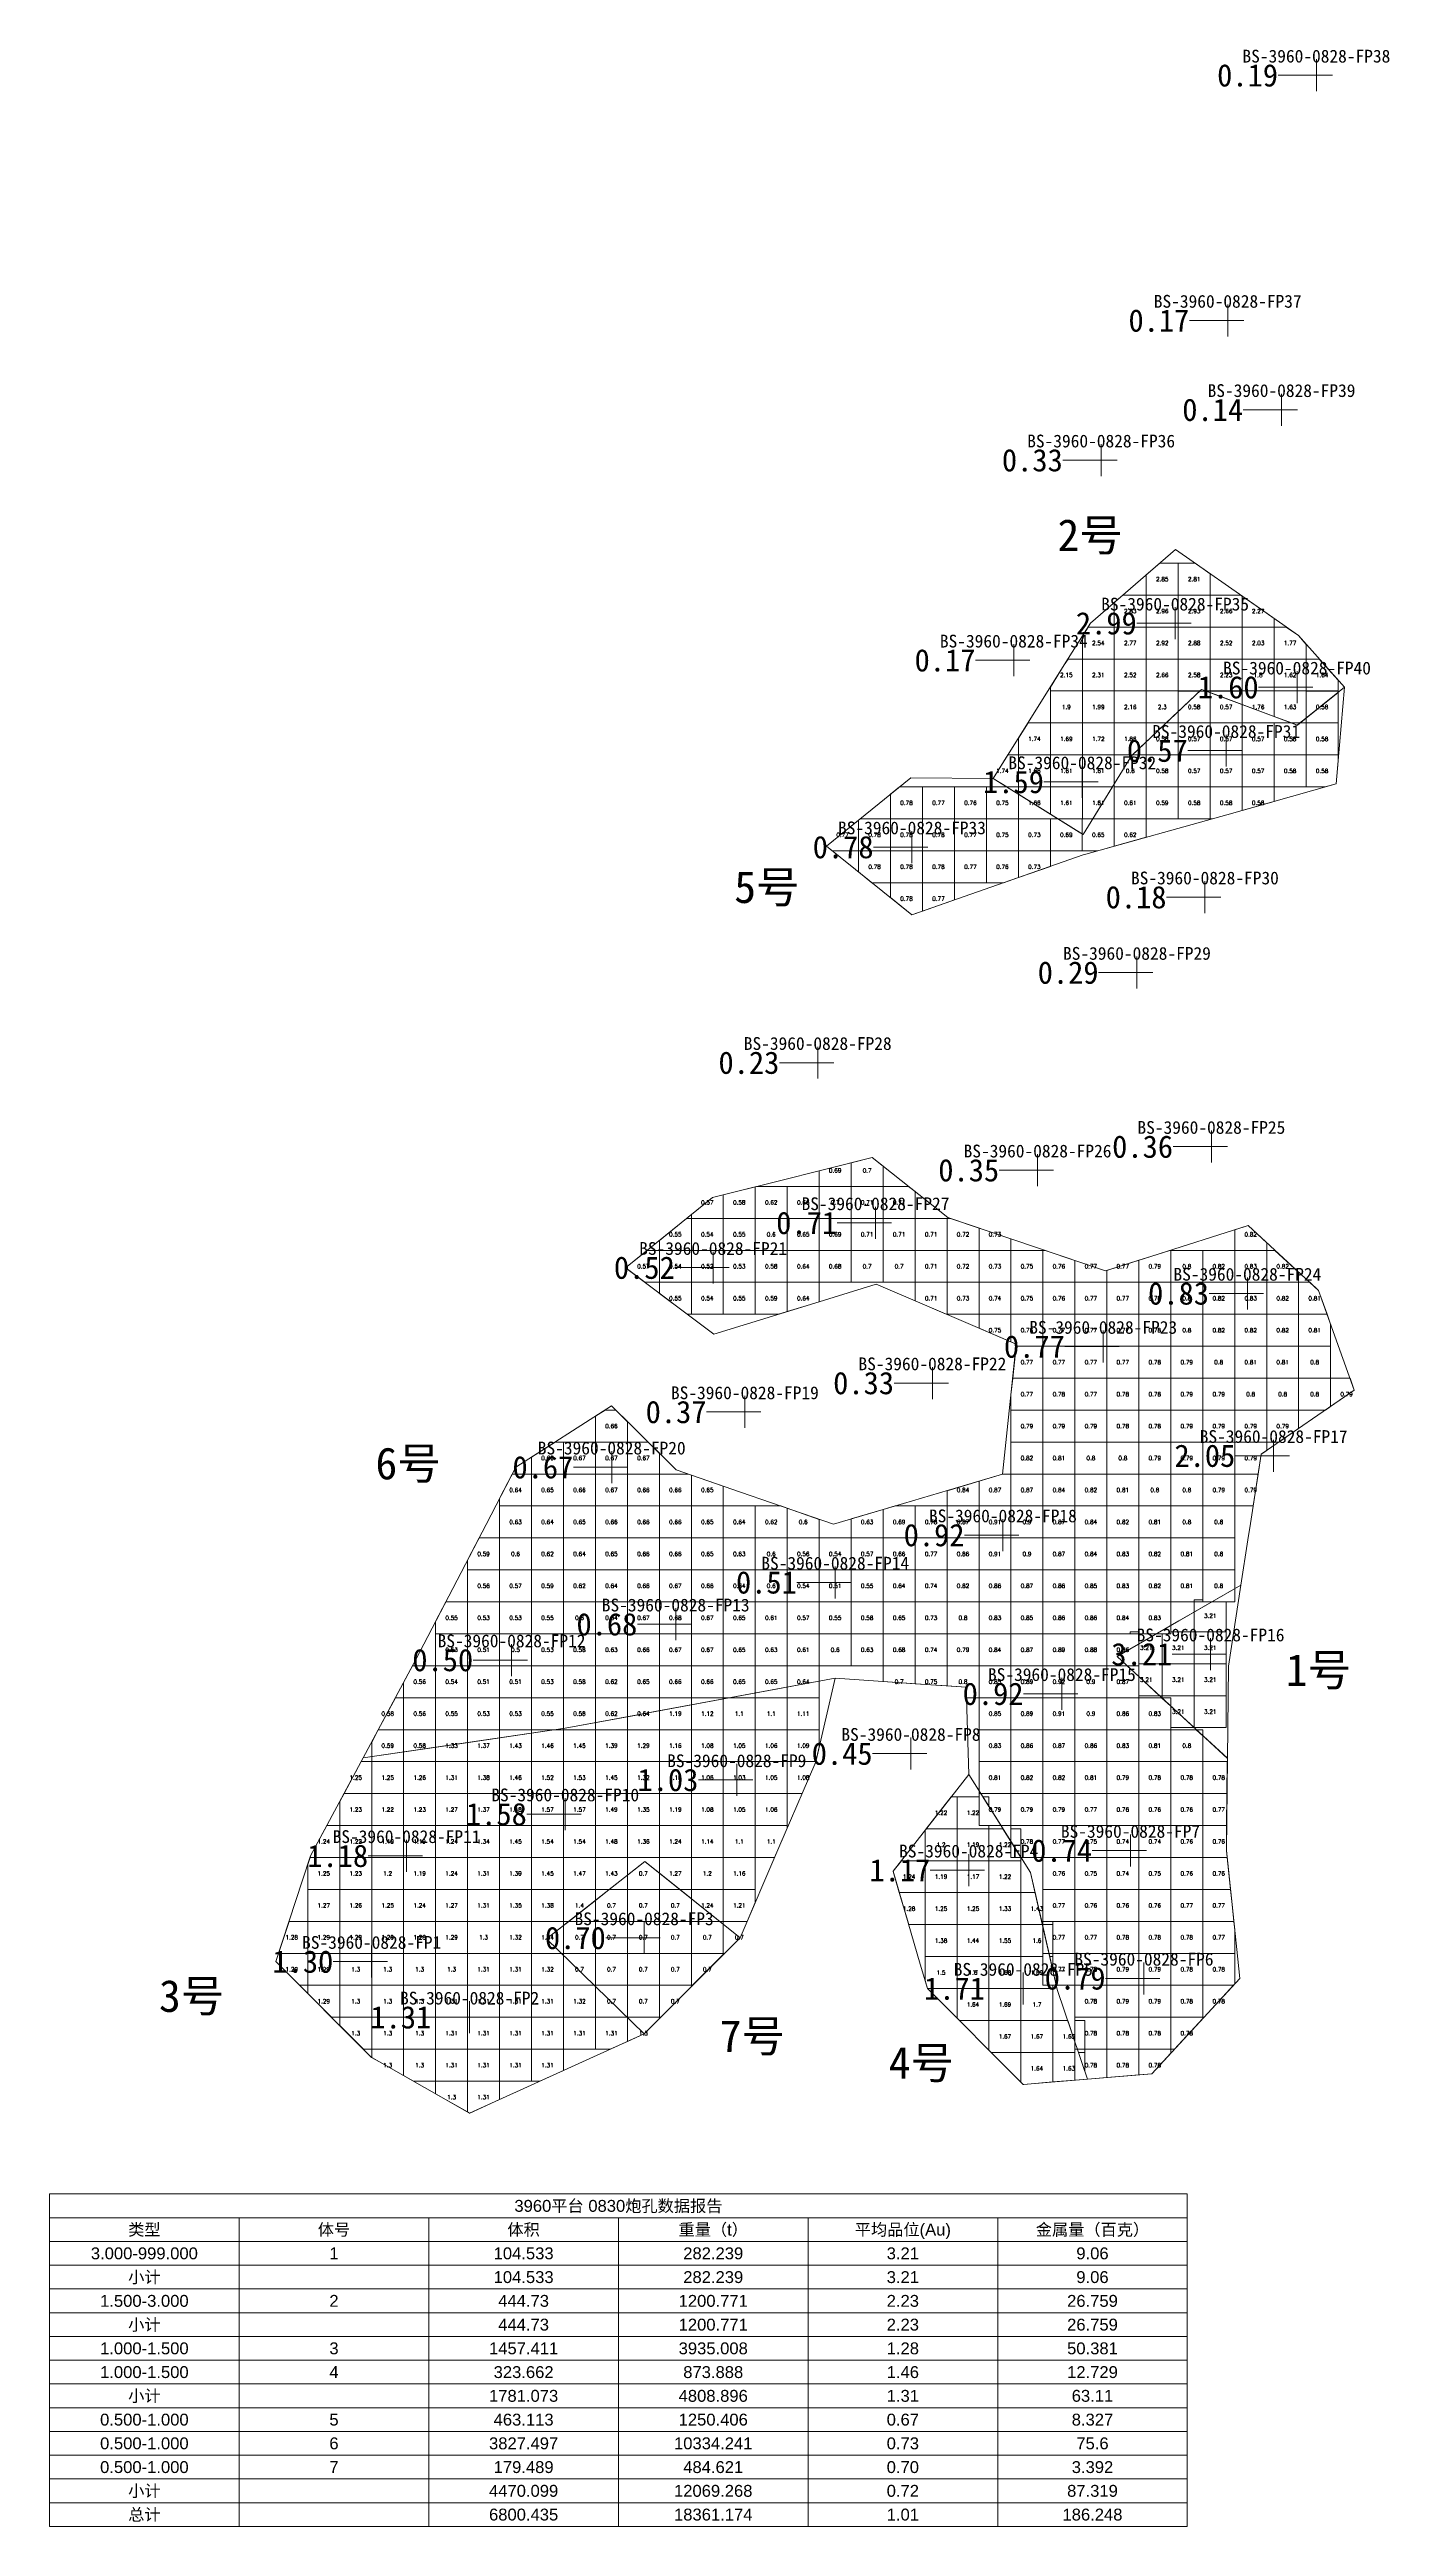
# Model space of a CAD drawing. Header units: inches. Extents: x 470023 to 470064.9, y 4349671.7 to 4349749.2.
import ezdxf
from ezdxf.enums import TextEntityAlignment as Align

# ---------------------------------------------------------------- set-up
doc = ezdxf.new("R2010")
doc.units = ezdxf.units.IN
doc.header["$MEASUREMENT"] = 0
for name, color, linetype, lineweight in [('0.500-1.000', 7, 'Continuous', 0), ('1.000-1.500', 7, 'Continuous', 0), ('1.500-3.000', 7, 'Continuous', 0), ('3.000-999.000', 7, 'Continuous', 0), ('孔口文字', 7, 'Continuous', 0), ('点', 7, 'Continuous', 0), ('爆区方格网', 7, 'Continuous', 0), ('线条', 7, 'Continuous', 0), ('钻孔', 7, 'Continuous', 0)]:
    doc.layers.add(name, color=color, linetype=linetype, lineweight=lineweight)
doc.styles.add('3dmine_textStyle_1', font='txt.shx', dxfattribs={"height": 1, "bigfont": 'gbcbig.shx'})
doc.styles.add('3dmine_textStyle_2', font='arial.ttf', dxfattribs={"height": 1})
doc.styles.add('3dmine_textStyle_3', font='宋体.ttf', dxfattribs={"height": 1})
doc.styles.add('3dmine_textStyle_4', font='simsunb.ttf', dxfattribs={"height": 1})

msp = doc.modelspace()

# ---------------------------------------------------------------- hatches: boundary and pattern name
at = {"layer": '钻孔', "linetype": 'Continuous', "lineweight": 0, "true_color": 0x808080, "extrusion": (0, 1, 0)}
for points in [[(-470063.644, 3949.908), (-470062.644, 3949.908), (-470062.644, 3960.908), (-470063.644, 3960.908)], [(-470060.87, 3950.148), (-470059.87, 3950.148), (-470059.87, 3961.148), (-470060.87, 3961.148)], [(-470062.553, 3950.198), (-470061.553, 3950.198), (-470061.553, 3961.198), (-470062.553, 3961.198)], [(-470056.91, 3949.872), (-470055.91, 3949.872), (-470055.91, 3960.872), (-470056.91, 3960.872)], [(-470054.178, 3949.691), (-470053.178, 3949.691), (-470053.178, 3960.691), (-470054.178, 3960.691)], [(-470060.156, 3949.502), (-470059.156, 3949.502), (-470059.156, 3960.502), (-470060.156, 3960.502)], [(-470058.03, 3949.584), (-470057.03, 3949.584), (-470057.03, 3960.584), (-470058.03, 3960.584)], [(-470048.043, 3949.508), (-470047.043, 3949.508), (-470047.043, 3960.508), (-470048.043, 3960.508)], [(-470060.359, 3949.568), (-470059.359, 3949.568), (-470059.359, 3960.568), (-470060.359, 3960.568)], [(-470054.92, 3950.486), (-470053.92, 3950.486), (-470053.92, 3960.486), (-470054.92, 3960.486)], [(-470051.631, 3949.651), (-470050.631, 3949.651), (-470050.631, 3960.651), (-470051.631, 3960.651)], [(-470045.764, 3949.718), (-470044.764, 3949.718), (-470044.764, 3960.718), (-470045.764, 3960.718)], [(-470050.96, 3949.547), (-470049.96, 3949.547), (-470049.96, 3960.547), (-470050.96, 3960.547)]]:
    msp.add_hatch(color=8, dxfattribs=at).paths.add_polyline_path(points, flags=0)
at = {"layer": '钻孔', "linetype": 'Continuous', "lineweight": 0, "true_color": 0xff0000, "extrusion": (0, 1, 0)}
for points in [[(-470059.224, 3949.852), (-470058.224, 3949.852), (-470058.224, 3960.852), (-470059.224, 3960.852)], [(-470063.038, 3949.617), (-470062.038, 3949.617), (-470062.038, 3960.617), (-470063.038, 3960.617)], [(-470056.32, 3949.615), (-470055.32, 3949.615), (-470055.32, 3960.615), (-470056.32, 3960.615)], [(-470062.307, 3949.757), (-470061.307, 3949.757), (-470061.307, 3960.757), (-470062.307, 3960.757)], [(-470040.143, 3949.673), (-470039.143, 3949.673), (-470039.143, 3960.673), (-470040.143, 3960.673)], [(-470054.475, 3949.541), (-470053.475, 3949.541), (-470053.475, 3960.541), (-470054.475, 3960.541)]]:
    msp.add_hatch(color=1, dxfattribs=at).paths.add_polyline_path(points, flags=0)
at = {"layer": '钻孔', "linetype": 'Continuous', "lineweight": 0, "true_color": 0x00ffff, "extrusion": (0, 1, 0)}
for points in [[(-470060.82, 3949.532), (-470059.82, 3949.532), (-470059.82, 3960.532), (-470060.82, 3960.532)], [(-470050.991, 3950.486), (-470049.991, 3950.486), (-470049.991, 3960.486), (-470050.991, 3960.486)], [(-470049.85, 3949.534), (-470048.85, 3949.534), (-470048.85, 3960.534), (-470049.85, 3960.534)], [(-470044.771, 3950.46), (-470043.771, 3950.46), (-470043.771, 3960.46), (-470044.771, 3960.46)], [(-470061.485, 3949.895), (-470060.485, 3949.895), (-470060.485, 3960.895), (-470061.485, 3960.895)], [(-470056.974, 3949.529), (-470055.974, 3949.529), (-470055.974, 3960.529), (-470056.974, 3960.529)], [(-470041.598, 3949.628), (-470040.598, 3949.628), (-470040.598, 3960.628), (-470041.598, 3960.628)], [(-470053.836, 3949.762), (-470052.836, 3949.762), (-470052.836, 3960.762), (-470053.836, 3960.762)], [(-470048.591, 3949.555), (-470047.591, 3949.555), (-470047.591, 3960.555), (-470048.591, 3960.555)], [(-470043.6, 3949.555), (-470042.6, 3949.555), (-470042.6, 3960.555), (-470043.6, 3960.555)], [(-470038.464, 3949.621), (-470037.464, 3949.621), (-470037.464, 3960.621), (-470038.464, 3960.621)], [(-470055.682, 3949.551), (-470054.682, 3949.551), (-470054.682, 3960.551), (-470055.682, 3960.551)], [(-470057.827, 3949.677), (-470056.827, 3949.677), (-470056.827, 3960.677), (-470057.827, 3960.677)], [(-470042.612, 3949.979), (-470041.612, 3949.979), (-470041.612, 3960.979), (-470042.612, 3960.979)], [(-470058.249, 3949.527), (-470057.249, 3949.527), (-470057.249, 3960.527), (-470058.249, 3960.527)]]:
    msp.add_hatch(color=4, dxfattribs=at).paths.add_polyline_path(points, flags=0)
at = {"layer": '钻孔', "linetype": 'Continuous', "lineweight": 0, "true_color": 0xff80ff, "extrusion": (0, 1, 0)}
msp.add_hatch(color=211, dxfattribs=at).paths.add_polyline_path([(-470060.333, 3949.764), (-470059.333, 3949.764), (-470059.333, 3960.764), (-470060.333, 3960.764)], flags=0)
at = {"layer": '钻孔', "linetype": 'Continuous', "lineweight": 0, "true_color": 0x0000ff, "extrusion": (0, 1, 0)}
for points in [[(-470045.51, 3949.514), (-470044.51, 3949.514), (-470044.51, 3960.514), (-470045.51, 3960.514)], [(-470035.179, 3949.681), (-470034.179, 3949.681), (-470034.179, 3960.681), (-470035.179, 3960.681)], [(-470052.766, 3950.349), (-470051.766, 3950.349), (-470051.766, 3960.349), (-470052.766, 3960.349)], [(-470034.088, 3949.916), (-470033.088, 3949.916), (-470033.088, 3960.916), (-470034.088, 3960.916)], [(-470037.153, 3949.948), (-470036.153, 3949.948), (-470036.153, 3961.948), (-470037.153, 3961.948)]]:
    msp.add_hatch(color=5, dxfattribs=at).paths.add_polyline_path(points, flags=0)

# ---------------------------------------------------------------- linework, layer by layer
at = {"color": 7, "linetype": 'Continuous', "lineweight": 0, "elevation": 1982.732}
for points in [[(470023.011, 4349681.359), (470023.011, 4349682.102), (470058.605, 4349682.102)], [(470023.011, 4349671.697), (470058.605, 4349671.697), (470058.605, 4349682.102)], [(470023.011, 4349680.615), (470023.011, 4349681.359), (470028.943, 4349681.359)], [(470028.943, 4349680.615), (470028.943, 4349681.359), (470034.875, 4349681.359)], [(470034.875, 4349680.615), (470034.875, 4349681.359), (470040.808, 4349681.359)], [(470040.808, 4349680.615), (470040.808, 4349681.359), (470046.74, 4349681.359)], [(470046.74, 4349680.615), (470046.74, 4349681.359), (470052.673, 4349681.359)], [(470052.673, 4349680.615), (470052.673, 4349681.359), (470058.605, 4349681.359)], [(470023.011, 4349679.872), (470023.011, 4349680.615), (470028.943, 4349680.615)], [(470028.943, 4349679.872), (470028.943, 4349680.615), (470034.875, 4349680.615)], [(470034.875, 4349679.872), (470034.875, 4349680.615), (470040.808, 4349680.615)], [(470040.808, 4349679.872), (470040.808, 4349680.615), (470046.74, 4349680.615)], [(470046.74, 4349679.872), (470046.74, 4349680.615), (470052.673, 4349680.615)], [(470052.673, 4349679.872), (470052.673, 4349680.615), (470058.605, 4349680.615)], [(470023.011, 4349679.129), (470023.011, 4349679.872), (470028.943, 4349679.872)], [(470028.943, 4349679.129), (470028.943, 4349679.872), (470034.875, 4349679.872)], [(470034.875, 4349679.129), (470034.875, 4349679.872), (470040.808, 4349679.872)], [(470040.808, 4349679.129), (470040.808, 4349679.872), (470046.74, 4349679.872)], [(470046.74, 4349679.129), (470046.74, 4349679.872), (470052.673, 4349679.872)], [(470052.673, 4349679.129), (470052.673, 4349679.872), (470058.605, 4349679.872)], [(470023.011, 4349678.386), (470023.011, 4349679.129), (470028.943, 4349679.129)], [(470023.011, 4349677.643), (470023.011, 4349678.386), (470028.943, 4349678.386)], [(470028.943, 4349678.386), (470028.943, 4349679.129), (470034.875, 4349679.129)], [(470028.943, 4349677.643), (470028.943, 4349678.386), (470034.875, 4349678.386)], [(470034.875, 4349678.386), (470034.875, 4349679.129), (470040.808, 4349679.129)], [(470034.875, 4349677.643), (470034.875, 4349678.386), (470040.808, 4349678.386)], [(470040.808, 4349678.386), (470040.808, 4349679.129), (470046.74, 4349679.129)], [(470040.808, 4349677.643), (470040.808, 4349678.386), (470046.74, 4349678.386)], [(470046.74, 4349678.386), (470046.74, 4349679.129), (470052.673, 4349679.129)], [(470046.74, 4349677.643), (470046.74, 4349678.386), (470052.673, 4349678.386)], [(470052.673, 4349678.386), (470052.673, 4349679.129), (470058.605, 4349679.129)], [(470052.673, 4349677.643), (470052.673, 4349678.386), (470058.605, 4349678.386)], [(470023.011, 4349676.899), (470023.011, 4349677.643), (470028.943, 4349677.643)], [(470028.943, 4349676.899), (470028.943, 4349677.643), (470034.875, 4349677.643)], [(470034.875, 4349676.899), (470034.875, 4349677.643), (470040.808, 4349677.643)], [(470040.808, 4349676.899), (470040.808, 4349677.643), (470046.74, 4349677.643)], [(470046.74, 4349676.899), (470046.74, 4349677.643), (470052.673, 4349677.643)], [(470052.673, 4349676.899), (470052.673, 4349677.643), (470058.605, 4349677.643)], [(470023.011, 4349676.156), (470023.011, 4349676.899), (470028.943, 4349676.899)], [(470028.943, 4349676.156), (470028.943, 4349676.899), (470034.875, 4349676.899)], [(470034.875, 4349676.156), (470034.875, 4349676.899), (470040.808, 4349676.899)], [(470040.808, 4349676.156), (470040.808, 4349676.899), (470046.74, 4349676.899)], [(470046.74, 4349676.156), (470046.74, 4349676.899), (470052.673, 4349676.899)], [(470052.673, 4349676.156), (470052.673, 4349676.899), (470058.605, 4349676.899)], [(470023.011, 4349675.413), (470023.011, 4349676.156), (470028.943, 4349676.156)], [(470028.943, 4349675.413), (470028.943, 4349676.156), (470034.875, 4349676.156)], [(470034.875, 4349675.413), (470034.875, 4349676.156), (470040.808, 4349676.156)], [(470040.808, 4349675.413), (470040.808, 4349676.156), (470046.74, 4349676.156)], [(470046.74, 4349675.413), (470046.74, 4349676.156), (470052.673, 4349676.156)], [(470052.673, 4349675.413), (470052.673, 4349676.156), (470058.605, 4349676.156)], [(470023.011, 4349674.67), (470023.011, 4349675.413), (470028.943, 4349675.413)], [(470028.943, 4349674.67), (470028.943, 4349675.413), (470034.875, 4349675.413)], [(470034.875, 4349674.67), (470034.875, 4349675.413), (470040.808, 4349675.413)], [(470040.808, 4349674.67), (470040.808, 4349675.413), (470046.74, 4349675.413)], [(470046.74, 4349674.67), (470046.74, 4349675.413), (470052.673, 4349675.413)], [(470052.673, 4349674.67), (470052.673, 4349675.413), (470058.605, 4349675.413)], [(470023.011, 4349673.927), (470023.011, 4349674.67), (470028.943, 4349674.67)], [(470028.943, 4349673.927), (470028.943, 4349674.67), (470034.875, 4349674.67)], [(470034.875, 4349673.927), (470034.875, 4349674.67), (470040.808, 4349674.67)], [(470040.808, 4349673.927), (470040.808, 4349674.67), (470046.74, 4349674.67)], [(470046.74, 4349673.927), (470046.74, 4349674.67), (470052.673, 4349674.67)], [(470052.673, 4349673.927), (470052.673, 4349674.67), (470058.605, 4349674.67)], [(470023.011, 4349673.183), (470023.011, 4349673.927), (470028.943, 4349673.927)], [(470028.943, 4349673.183), (470028.943, 4349673.927), (470034.875, 4349673.927)], [(470034.875, 4349673.183), (470034.875, 4349673.927), (470040.808, 4349673.927)], [(470040.808, 4349673.183), (470040.808, 4349673.927), (470046.74, 4349673.927)], [(470046.74, 4349673.183), (470046.74, 4349673.927), (470052.673, 4349673.927)], [(470052.673, 4349673.183), (470052.673, 4349673.927), (470058.605, 4349673.927)], [(470023.011, 4349672.44), (470023.011, 4349673.183), (470028.943, 4349673.183)], [(470028.943, 4349672.44), (470028.943, 4349673.183), (470034.875, 4349673.183)], [(470034.875, 4349672.44), (470034.875, 4349673.183), (470040.808, 4349673.183)], [(470040.808, 4349672.44), (470040.808, 4349673.183), (470046.74, 4349673.183)], [(470046.74, 4349672.44), (470046.74, 4349673.183), (470052.673, 4349673.183)], [(470052.673, 4349672.44), (470052.673, 4349673.183), (470058.605, 4349673.183)], [(470023.011, 4349671.697), (470023.011, 4349672.44), (470028.943, 4349672.44)], [(470028.943, 4349671.697), (470028.943, 4349672.44), (470034.875, 4349672.44)], [(470034.875, 4349671.697), (470034.875, 4349672.44), (470040.808, 4349672.44)], [(470040.808, 4349671.697), (470040.808, 4349672.44), (470046.74, 4349672.44)], [(470046.74, 4349671.697), (470046.74, 4349672.44), (470052.673, 4349672.44)], [(470052.673, 4349671.697), (470052.673, 4349672.44), (470058.605, 4349672.44)]]:
    msp.add_lwpolyline(points, dxfattribs=at)
at = {"layer": '0.500-1.000', "color": 4, "linetype": 'Continuous', "lineweight": 0, "true_color": 0x00ffff}
for points in [[(470063.26, 4349726.234), (470059.847, 4349725.264), (470055.436, 4349724.034), (470055.349, 4349724.01), (470049.988, 4349722.137), (470047.32, 4349724.278), (470049.955, 4349726.426), (470052.534, 4349726.402), (470055.225, 4349724.723), (470055.344, 4349724.648), (470056.857, 4349727.106), (470059.05, 4349729.187), (470062.048, 4349728.072), (470063.519, 4349729.254), (470063.26, 4349726.234)], [(470051.11, 4349712.663), (470053.176, 4349711.965), (470056.049, 4349710.994), (470057.493, 4349711.453), (470060.505, 4349712.41), (470062.715, 4349710.374), (470063.831, 4349707.254), (470060.914, 4349705.252), (470060.578, 4349703.08), (470060.5, 4349702.575), (470060.28, 4349701.153), (470058.343, 4349700.038), (470056.407, 4349698.924), (470058.858, 4349696.66), (470059.858, 4349695.736), (470059.827, 4349692.85), (470060.005, 4349691.162), (470060.249, 4349688.849), (470057.493, 4349685.859), (470055.484, 4349685.695), (470054.538, 4349688.504), (470054.072, 4349690.537), (470053.699, 4349692.161), (470052.592, 4349693.921), (470051.766, 4349695.234), (470051.689, 4349697.962), (470050.423, 4349698.049), (470047.591, 4349698.243), (470045.798, 4349697.911), (470040.563, 4349696.941), (470039.145, 4349696.679), (470032.822, 4349695.749), (470034.464, 4349698.812), (470036.669, 4349703.056), (470037.598, 4349704.846), (470040.595, 4349706.764), (470042.614, 4349704.766), (470044.623, 4349704.07), (470047.533, 4349703.062), (470049.726, 4349703.709), (470052.827, 4349704.624), (470053.015, 4349706.412), (470053.255, 4349708.695), (470051.751, 4349709.34), (470048.874, 4349710.571), (470046.821, 4349709.94), (470043.789, 4349709.009), (470041.026, 4349711.087), (470043.749, 4349713.287), (470045.76, 4349713.79), (470048.747, 4349714.536), (470051.11, 4349712.663)], [(470044.612, 4349690.115), (470041.612, 4349687.115), (470038.562, 4349690.088), (470041.636, 4349692.51), (470044.612, 4349690.115)]]:
    msp.add_lwpolyline(points, dxfattribs=at)
at = {"layer": '1.000-1.500', "color": 5, "linetype": 'Continuous', "lineweight": 0, "true_color": 0x0000ff}
for points in [[(470046.98, 4349695.628), (470045.796, 4349692.872), (470044.612, 4349690.115), (470042.341, 4349691.943), (470041.636, 4349692.51), (470038.796, 4349690.272), (470038.562, 4349690.088), (470041.612, 4349687.115), (470036.153, 4349684.632), (470033.331, 4349686.237), (470033.088, 4349686.375), (470030.088, 4349689.375), (470030.927, 4349691.922), (470031.179, 4349692.686), (470032.822, 4349695.749), (470035.908, 4349696.203), (470039.145, 4349696.679), (470041.317, 4349697.081), (470041.949, 4349697.198), (470043.368, 4349697.461), (470047.591, 4349698.243), (470046.98, 4349695.628)], [(470053.699, 4349692.161), (470053.965, 4349691.003), (470054.538, 4349688.504), (470055.484, 4349685.695), (470053.475, 4349685.531), (470050.475, 4349688.531), (470050.253, 4349689.29), (470049.4, 4349692.201), (470051.766, 4349695.234), (470053.699, 4349692.161)]]:
    msp.add_lwpolyline(points, dxfattribs=at)
at = {"layer": '1.500-3.000', "color": 1, "linetype": 'Continuous', "lineweight": 0, "true_color": 0xff0000}
msp.add_lwpolyline([(470060.891, 4349731.706), (470062.08, 4349730.872), (470063.519, 4349729.254), (470062.046, 4349728.072), (470059.484, 4349729.025), (470059.05, 4349729.187), (470057.913, 4349728.108), (470056.857, 4349727.106), (470055.344, 4349724.648), (470052.534, 4349726.402), (470054.758, 4349729.953), (470055.576, 4349731.26), (470058.239, 4349733.565), (470060.891, 4349731.706)], dxfattribs=at)
at = {"layer": '3.000-999.000', "color": 211, "linetype": 'Continuous', "lineweight": 0, "true_color": 0xff7fff}
msp.add_lwpolyline([(470059.89, 4349698.623), (470059.858, 4349695.733), (470056.407, 4349698.924), (470060.28, 4349701.153), (470059.89, 4349698.623)], dxfattribs=at)
at = {"layer": '点', "color": 138, "linetype": 'Continuous', "lineweight": 0, "true_color": 0x004c4c}
for points, elevation in [([(470063.144, 4349748.407), (470062.144, 4349748.407)], 3960.908), ([(470062.644, 4349747.907), (470062.644, 4349748.907)], 3960.908), ([(470059.87, 4349740.234), (470059.87, 4349741.234)], 3961.148), ([(470060.37, 4349740.734), (470059.37, 4349740.734)], 3961.148), ([(470061.553, 4349737.44), (470061.553, 4349738.44)], 3961.198), ([(470062.053, 4349737.94), (470061.053, 4349737.94)], 3961.198), ([(470055.91, 4349735.862), (470055.91, 4349736.862)], 3960.872), ([(470056.41, 4349736.362), (470055.41, 4349736.362)], 3960.872), ([(470058.724, 4349731.258), (470057.724, 4349731.258)], 3960.852), ([(470058.224, 4349730.758), (470058.224, 4349731.758)], 3960.852), ([(470053.178, 4349729.6), (470053.178, 4349730.6)], 3960.691), ([(470053.678, 4349730.1), (470052.678, 4349730.1)], 3960.691), ([(470062.038, 4349728.757), (470062.038, 4349729.757)], 3960.617), ([(470062.538, 4349729.257), (470061.538, 4349729.257)], 3960.617), ([(470060.32, 4349727.272), (470059.32, 4349727.272)], 3960.532), ([(470059.82, 4349726.772), (470059.82, 4349727.772)], 3960.532), ([(470055.32, 4349725.792), (470055.32, 4349726.792)], 3960.615), ([(470055.82, 4349726.292), (470054.82, 4349726.292)], 3960.615), ([(470050.491, 4349724.254), (470049.491, 4349724.254)], 3960.486), ([(470049.991, 4349723.754), (470049.991, 4349724.754)], 3960.486), ([(470059.656, 4349722.687), (470058.656, 4349722.687)], 3960.502), ([(470059.156, 4349722.187), (470059.156, 4349723.187)], 3960.502), ([(470057.53, 4349720.327), (470056.53, 4349720.327)], 3960.584), ([(470057.03, 4349719.827), (470057.03, 4349720.827)], 3960.584), ([(470047.043, 4349717.007), (470047.043, 4349718.007)], 3960.508), ([(470047.543, 4349717.507), (470046.543, 4349717.507)], 3960.508), ([(470059.859, 4349714.88), (470058.859, 4349714.88)], 3960.568), ([(470059.359, 4349714.38), (470059.359, 4349715.38)], 3960.568), ([(470054.42, 4349714.142), (470053.42, 4349714.142)], 3960.486), ([(470053.92, 4349713.642), (470053.92, 4349714.642)], 3960.486), ([(470049.35, 4349712.492), (470048.35, 4349712.492)], 3960.534), ([(470048.85, 4349711.992), (470048.85, 4349712.992)], 3960.534), ([(470044.271, 4349711.092), (470043.271, 4349711.092)], 3960.46), ([(470043.771, 4349710.592), (470043.771, 4349711.592)], 3960.46), ([(470060.985, 4349710.285), (470059.985, 4349710.285)], 3960.895), ([(470060.485, 4349709.785), (470060.485, 4349710.785)], 3960.895), ([(470056.474, 4349708.623), (470055.474, 4349708.623)], 3960.529), ([(470055.974, 4349708.123), (470055.974, 4349709.123)], 3960.529), ([(470050.631, 4349706.981), (470050.631, 4349707.981)], 3960.651), ([(470044.764, 4349706.076), (470044.764, 4349707.076)], 3960.718), ([(470051.131, 4349707.481), (470050.131, 4349707.481)], 3960.651), ([(470045.264, 4349706.576), (470044.264, 4349706.576)], 3960.718), ([(470061.307, 4349704.707), (470061.307, 4349705.707)], 3960.757), ([(470041.098, 4349704.846), (470040.098, 4349704.846)], 3960.628), ([(470040.598, 4349704.346), (470040.598, 4349705.346)], 3960.628), ([(470061.807, 4349705.207), (470060.807, 4349705.207)], 3960.757), ([(470052.836, 4349702.223), (470052.836, 4349703.223)], 3960.762), ([(470053.336, 4349702.723), (470052.336, 4349702.723)], 3960.762), ([(470047.591, 4349700.743), (470047.591, 4349701.743)], 3960.555), ([(470048.091, 4349701.243), (470047.091, 4349701.243)], 3960.555), ([(470042.6, 4349699.433), (470042.6, 4349700.433)], 3960.555), ([(470037.464, 4349698.312), (470037.464, 4349699.312)], 3960.621), ([(470043.1, 4349699.933), (470042.1, 4349699.933)], 3960.555), ([(470059.333, 4349698.497), (470059.333, 4349699.497)], 3960.764), ([(470037.964, 4349698.812), (470036.964, 4349698.812)], 3960.621), ([(470059.833, 4349698.997), (470058.833, 4349698.997)], 3960.764), ([(470055.182, 4349697.757), (470054.182, 4349697.757)], 3960.551), ([(470054.682, 4349697.257), (470054.682, 4349698.257)], 3960.551), ([(470049.96, 4349695.384), (470049.96, 4349696.384)], 3960.547), ([(470044.51, 4349694.56), (470044.51, 4349695.56)], 3960.514), ([(470050.46, 4349695.884), (470049.46, 4349695.884)], 3960.547), ([(470045.01, 4349695.06), (470044.01, 4349695.06)], 3960.514), ([(470039.643, 4349693.991), (470038.643, 4349693.991)], 3960.673), ([(470039.143, 4349693.491), (470039.143, 4349694.491)], 3960.673), ([(470034.179, 4349692.186), (470034.179, 4349693.186)], 3960.681), ([(470056.827, 4349692.35), (470056.827, 4349693.35)], 3960.677), ([(470034.679, 4349692.686), (470033.679, 4349692.686)], 3960.681), ([(470051.766, 4349691.734), (470051.766, 4349692.734)], 3960.349), ([(470057.327, 4349692.85), (470056.327, 4349692.85)], 3960.677), ([(470052.266, 4349692.234), (470051.266, 4349692.234)], 3960.349), ([(470042.112, 4349690.115), (470041.112, 4349690.115)], 3960.979), ([(470041.612, 4349689.615), (470041.612, 4349690.615)], 3960.979), ([(470033.588, 4349689.375), (470032.588, 4349689.375)], 3960.916), ([(470033.088, 4349688.875), (470033.088, 4349689.875)], 3960.916), ([(470057.249, 4349688.349), (470057.249, 4349689.349)], 3960.527), ([(470053.975, 4349688.531), (470052.975, 4349688.531)], 3960.541), ([(470053.475, 4349688.031), (470053.475, 4349689.031)], 3960.541), ([(470057.749, 4349688.849), (470056.749, 4349688.849)], 3960.527), ([(470036.153, 4349687.132), (470036.153, 4349688.132)], 3961.948), ([(470036.653, 4349687.632), (470035.653, 4349687.632)], 3961.948)]:
    msp.add_lwpolyline(points, dxfattribs=dict(at, elevation=elevation))
at = {"layer": '爆区方格网', "color": 1, "linetype": 'Continuous', "lineweight": 0, "true_color": 0xff0000, "elevation": 3960.617}
for points in [[(470058.322, 4349732.139), (470057.322, 4349732.139), (470057.322, 4349732.772), (470057.746, 4349733.139), (470058.322, 4349733.139), (470058.322, 4349732.139)], [(470059.322, 4349732.806), (470059.322, 4349732.139), (470058.322, 4349732.139), (470058.322, 4349733.139), (470058.847, 4349733.139), (470059.322, 4349732.806)], [(470057.322, 4349731.139), (470056.322, 4349731.139), (470056.322, 4349731.906), (470056.591, 4349732.139), (470057.322, 4349732.139), (470057.322, 4349731.139)], [(470058.322, 4349731.139), (470057.322, 4349731.139), (470057.322, 4349732.139), (470058.322, 4349732.139), (470058.322, 4349731.139)], [(470059.322, 4349731.139), (470058.322, 4349731.139), (470058.322, 4349732.139), (470059.322, 4349732.139), (470059.322, 4349731.139)], [(470060.322, 4349732.104), (470060.322, 4349731.139), (470059.322, 4349731.139), (470059.322, 4349732.139), (470060.273, 4349732.139), (470060.322, 4349732.104)], [(470060.891, 4349731.706), (470061.322, 4349731.403), (470061.322, 4349731.139), (470060.322, 4349731.139), (470060.322, 4349732.104), (470060.891, 4349731.706)], [(470056.322, 4349730.139), (470055.322, 4349730.139), (470055.322, 4349730.854), (470055.5, 4349731.139), (470056.322, 4349731.139), (470056.322, 4349730.139)], [(470057.322, 4349730.139), (470056.322, 4349730.139), (470056.322, 4349731.139), (470057.322, 4349731.139), (470057.322, 4349730.139)], [(470058.322, 4349730.139), (470057.322, 4349730.139), (470057.322, 4349731.139), (470058.322, 4349731.139), (470058.322, 4349730.139)], [(470059.322, 4349730.139), (470058.322, 4349730.139), (470058.322, 4349731.139), (470059.322, 4349731.139), (470059.322, 4349730.139)], [(470060.322, 4349730.139), (470059.322, 4349730.139), (470059.322, 4349731.139), (470060.322, 4349731.139), (470060.322, 4349730.139)], [(470061.322, 4349730.139), (470060.322, 4349730.139), (470060.322, 4349731.139), (470061.322, 4349731.139), (470061.322, 4349730.139)], [(470062.08, 4349730.872), (470062.322, 4349730.599), (470062.322, 4349730.139), (470061.322, 4349730.139), (470061.322, 4349731.139), (470061.7, 4349731.139), (470062.08, 4349730.872)], [(470055.322, 4349729.139), (470054.322, 4349729.139), (470054.322, 4349729.257), (470054.758, 4349729.953), (470054.874, 4349730.139), (470055.322, 4349730.139), (470055.322, 4349729.139)], [(470056.322, 4349729.139), (470055.322, 4349729.139), (470055.322, 4349730.139), (470056.322, 4349730.139), (470056.322, 4349729.139)], [(470057.322, 4349729.139), (470056.322, 4349729.139), (470056.322, 4349730.139), (470057.322, 4349730.139), (470057.322, 4349729.139)], [(470058.322, 4349729.139), (470057.322, 4349729.139), (470057.322, 4349730.139), (470058.322, 4349730.139), (470058.322, 4349729.139)], [(470059.322, 4349729.139), (470059.178, 4349729.139), (470059.05, 4349729.187), (470059, 4349729.139), (470058.322, 4349729.139), (470058.322, 4349730.139), (470059.322, 4349730.139), (470059.322, 4349729.139)], [(470060.322, 4349729.139), (470059.322, 4349729.139), (470059.322, 4349730.139), (470060.322, 4349730.139), (470060.322, 4349729.139)], [(470061.322, 4349729.139), (470060.322, 4349729.139), (470060.322, 4349730.139), (470061.322, 4349730.139), (470061.322, 4349729.139)], [(470062.322, 4349729.139), (470061.322, 4349729.139), (470061.322, 4349730.139), (470062.322, 4349730.139), (470062.322, 4349729.139)], [(470063.322, 4349729.475), (470063.322, 4349729.139), (470062.322, 4349729.139), (470062.322, 4349730.139), (470062.732, 4349730.139), (470063.322, 4349729.475)], [(470055.322, 4349728.139), (470054.322, 4349728.139), (470054.322, 4349729.139), (470055.322, 4349729.139), (470055.322, 4349728.139)], [(470056.322, 4349728.139), (470055.322, 4349728.139), (470055.322, 4349729.139), (470056.322, 4349729.139), (470056.322, 4349728.139)], [(470057.322, 4349728.139), (470056.322, 4349728.139), (470056.322, 4349729.139), (470057.322, 4349729.139), (470057.322, 4349728.139)], [(470058.322, 4349729.138), (470058.321, 4349729.138), (470058.321, 4349728.496), (470058.322, 4349728.496), (470058.322, 4349728.139), (470058.321, 4349728.139), (470058.321, 4349728.496), (470057.945, 4349728.139), (470057.322, 4349728.139), (470057.322, 4349729.139), (470058.322, 4349729.139), (470058.322, 4349729.138)], [(470061.322, 4349728.341), (470060.322, 4349728.713), (470060.322, 4349729.139), (470061.322, 4349729.139), (470061.322, 4349728.341)], [(470062.322, 4349729.138), (470062.321, 4349729.138), (470062.321, 4349728.293), (470062.321, 4349728.293), (470062.129, 4349728.139), (470061.867, 4349728.139), (470061.322, 4349728.341), (470061.322, 4349729.139), (470062.322, 4349729.139), (470062.322, 4349729.138)], [(470054.322, 4349727.139), (470053.322, 4349727.139), (470053.322, 4349727.661), (470053.622, 4349728.139), (470054.322, 4349728.139), (470054.322, 4349727.139)], [(470055.322, 4349727.139), (470054.322, 4349727.139), (470054.322, 4349728.139), (470055.322, 4349728.139), (470055.322, 4349727.139)], [(470056.322, 4349727.139), (470055.322, 4349727.139), (470055.322, 4349728.139), (470056.322, 4349728.139), (470056.322, 4349727.139)], [(470057.322, 4349728.138), (470057.321, 4349728.138), (470057.321, 4349727.547), (470057.322, 4349727.548), (470057.322, 4349727.139), (470057.321, 4349727.139), (470057.321, 4349727.547), (470056.891, 4349727.139), (470056.322, 4349727.139), (470056.322, 4349728.139), (470057.322, 4349728.139), (470057.322, 4349728.138)], [(470053.322, 4349726.139), (470052.957, 4349726.139), (470052.534, 4349726.402), (470052.996, 4349727.139), (470053.322, 4349727.139), (470053.322, 4349726.139)], [(470054.322, 4349726.139), (470053.322, 4349726.139), (470053.322, 4349727.139), (470054.322, 4349727.139), (470054.322, 4349726.139)], [(470055.322, 4349726.139), (470054.322, 4349726.139), (470054.322, 4349727.139), (470055.322, 4349727.139), (470055.322, 4349726.139)], [(470056.322, 4349727.138), (470056.321, 4349727.138), (470056.321, 4349726.236), (470056.322, 4349726.238), (470056.322, 4349726.139), (470056.321, 4349726.139), (470056.321, 4349726.236), (470056.261, 4349726.139), (470055.322, 4349726.139), (470055.322, 4349727.139), (470056.322, 4349727.139), (470056.322, 4349727.138)], [(470054.322, 4349725.286), (470053.322, 4349725.911), (470053.322, 4349726.139), (470054.322, 4349726.139), (470054.322, 4349725.286)], [(470055.322, 4349725.139), (470054.559, 4349725.139), (470054.322, 4349725.286), (470054.322, 4349726.139), (470055.322, 4349726.139), (470055.322, 4349725.139)], [(470055.646, 4349725.139), (470055.322, 4349725.139), (470055.322, 4349726.139), (470056.261, 4349726.139), (470055.646, 4349725.139)], [(470056.322, 4349726.138), (470056.321, 4349726.138), (470056.321, 4349726.139), (470056.322, 4349726.139), (470056.322, 4349726.138)]]:
    msp.add_lwpolyline(points, dxfattribs=at)
at = {"layer": '爆区方格网', "color": 4, "linetype": 'Continuous', "lineweight": 0, "true_color": 0x00ffff}
for points, elevation in [([(470059.321, 4349728.138), (470058.321, 4349728.138), (470058.321, 4349729.138), (470059.321, 4349729.138), (470059.321, 4349728.138)], 3960.486), ([(470060.321, 4349728.138), (470059.321, 4349728.138), (470059.321, 4349729.138), (470060.321, 4349729.138), (470060.321, 4349728.138)], 3960.486), ([(470063.321, 4349729.095), (470062.321, 4349728.293), (470062.321, 4349729.138), (470063.321, 4349729.138), (470063.321, 4349729.095)], 3960.486), ([(470063.321, 4349728.138), (470062.321, 4349728.138), (470062.321, 4349728.291), (470063.321, 4349729.095), (470063.321, 4349728.138)], 3960.486), ([(470058.321, 4349727.138), (470057.321, 4349727.138), (470057.321, 4349728.138), (470058.321, 4349728.138), (470058.321, 4349727.138)], 3960.486), ([(470059.321, 4349727.138), (470058.321, 4349727.138), (470058.321, 4349728.138), (470059.321, 4349728.138), (470059.321, 4349727.138)], 3960.486), ([(470060.321, 4349727.138), (470059.321, 4349727.138), (470059.321, 4349728.138), (470060.321, 4349728.138), (470060.321, 4349727.138)], 3960.486), ([(470061.321, 4349727.138), (470060.321, 4349727.138), (470060.321, 4349728.138), (470061.321, 4349728.138), (470061.321, 4349727.138)], 3960.486), ([(470062.321, 4349727.138), (470061.321, 4349727.138), (470061.321, 4349728.138), (470062.127, 4349728.138), (470062.046, 4349728.072), (470061.95, 4349728.108), (470061.95, 4349728.108), (470062.046, 4349728.072), (470062.046, 4349728.072), (470062.048, 4349728.072), (470062.13, 4349728.138), (470062.321, 4349728.138), (470062.321, 4349727.138)], 3960.486), ([(470063.321, 4349727.138), (470062.321, 4349727.138), (470062.321, 4349728.138), (470063.321, 4349728.138), (470063.321, 4349727.138)], 3960.486), ([(470057.321, 4349726.138), (470056.321, 4349726.138), (470056.321, 4349727.138), (470057.321, 4349727.138), (470057.321, 4349726.138)], 3960.486), ([(470058.321, 4349726.138), (470057.321, 4349726.138), (470057.321, 4349727.138), (470058.321, 4349727.138), (470058.321, 4349726.138)], 3960.486), ([(470059.321, 4349726.138), (470058.321, 4349726.138), (470058.321, 4349727.138), (470059.321, 4349727.138), (470059.321, 4349726.138)], 3960.486), ([(470060.321, 4349726.138), (470059.321, 4349726.138), (470059.321, 4349727.138), (470060.321, 4349727.138), (470060.321, 4349726.138)], 3960.486), ([(470061.321, 4349726.138), (470060.321, 4349726.138), (470060.321, 4349727.138), (470061.321, 4349727.138), (470061.321, 4349726.138)], 3960.486), ([(470062.321, 4349726.138), (470061.321, 4349726.138), (470061.321, 4349727.138), (470062.321, 4349727.138), (470062.321, 4349726.138)], 3960.486), ([(470063.321, 4349726.95), (470063.26, 4349726.234), (470062.92, 4349726.138), (470062.321, 4349726.138), (470062.321, 4349727.138), (470063.321, 4349727.138), (470063.321, 4349726.95)], 3960.486), ([(470050.321, 4349725.138), (470049.321, 4349725.138), (470049.321, 4349725.909), (470049.602, 4349726.138), (470050.321, 4349726.138), (470050.321, 4349725.138)], 3960.486), ([(470051.321, 4349725.138), (470050.321, 4349725.138), (470050.321, 4349726.138), (470051.321, 4349726.138), (470051.321, 4349725.138)], 3960.486), ([(470052.321, 4349725.138), (470051.321, 4349725.138), (470051.321, 4349726.138), (470052.321, 4349726.138), (470052.321, 4349725.138)], 3960.486), ([(470053.321, 4349725.138), (470052.321, 4349725.138), (470052.321, 4349726.138), (470053.321, 4349726.138), (470053.321, 4349725.138)], 3960.486), ([(470057.321, 4349725.138), (470056.321, 4349725.138), (470056.321, 4349726.138), (470057.321, 4349726.138), (470057.321, 4349725.138)], 3960.486), ([(470058.321, 4349725.138), (470057.321, 4349725.138), (470057.321, 4349726.138), (470058.321, 4349726.138), (470058.321, 4349725.138)], 3960.486), ([(470059.321, 4349725.138), (470058.321, 4349725.138), (470058.321, 4349726.138), (470059.321, 4349726.138), (470059.321, 4349725.138)], 3960.486), ([(470060.321, 4349725.399), (470059.847, 4349725.264), (470059.395, 4349725.138), (470059.321, 4349725.138), (470059.321, 4349726.138), (470060.321, 4349726.138), (470060.321, 4349725.399)], 3960.486), ([(470061.321, 4349725.683), (470060.321, 4349725.399), (470060.321, 4349726.138), (470061.321, 4349726.138), (470061.321, 4349725.683)], 3960.486), ([(470048.321, 4349724.138), (470047.496, 4349724.138), (470047.321, 4349724.278), (470047.321, 4349724.279), (470048.321, 4349725.094), (470048.321, 4349724.138)], 3960.486), ([(470049.321, 4349724.138), (470048.321, 4349724.138), (470048.321, 4349725.094), (470048.375, 4349725.138), (470049.321, 4349725.138), (470049.321, 4349724.138)], 3960.486), ([(470050.321, 4349724.138), (470049.321, 4349724.138), (470049.321, 4349725.138), (470050.321, 4349725.138), (470050.321, 4349724.138)], 3960.486), ([(470051.321, 4349724.138), (470050.321, 4349724.138), (470050.321, 4349725.138), (470051.321, 4349725.138), (470051.321, 4349724.138)], 3960.486), ([(470052.321, 4349724.138), (470051.321, 4349724.138), (470051.321, 4349725.138), (470052.321, 4349725.138), (470052.321, 4349724.138)], 3960.486), ([(470053.321, 4349724.138), (470052.321, 4349724.138), (470052.321, 4349725.138), (470053.321, 4349725.138), (470053.321, 4349724.138)], 3960.486), ([(470054.321, 4349724.138), (470053.321, 4349724.138), (470053.321, 4349725.138), (470054.321, 4349725.138), (470054.321, 4349724.138)], 3960.486), ([(470055.321, 4349724.138), (470054.321, 4349724.138), (470054.321, 4349725.138), (470055.321, 4349725.138), (470055.321, 4349724.138)], 3960.486), ([(470056.321, 4349724.281), (470055.808, 4349724.138), (470055.321, 4349724.138), (470055.321, 4349725.138), (470056.321, 4349725.138), (470056.321, 4349724.281)], 3960.486), ([(470057.321, 4349724.56), (470056.321, 4349724.281), (470056.321, 4349725.138), (470057.321, 4349725.138), (470057.321, 4349724.56)], 3960.486), ([(470049.321, 4349723.138), (470048.741, 4349723.138), (470048.321, 4349723.475), (470048.321, 4349724.138), (470049.321, 4349724.138), (470049.321, 4349723.138)], 3960.486), ([(470050.321, 4349723.138), (470049.321, 4349723.138), (470049.321, 4349724.138), (470050.321, 4349724.138), (470050.321, 4349723.138)], 3960.486), ([(470051.321, 4349723.138), (470050.321, 4349723.138), (470050.321, 4349724.138), (470051.321, 4349724.138), (470051.321, 4349723.138)], 3960.486), ([(470052.321, 4349723.138), (470051.321, 4349723.138), (470051.321, 4349724.138), (470052.321, 4349724.138), (470052.321, 4349723.138)], 3960.486), ([(470053.321, 4349723.301), (470052.853, 4349723.138), (470052.321, 4349723.138), (470052.321, 4349724.138), (470053.321, 4349724.138), (470053.321, 4349723.301)], 3960.486), ([(470054.321, 4349723.651), (470053.321, 4349723.301), (470053.321, 4349724.138), (470054.321, 4349724.138), (470054.321, 4349723.651)], 3960.486), ([(470050.321, 4349722.253), (470049.991, 4349722.138), (470049.987, 4349722.138), (470049.321, 4349722.672), (470049.321, 4349723.138), (470050.321, 4349723.138), (470050.321, 4349722.253)], 3960.486), ([(470051.321, 4349722.603), (470050.321, 4349722.253), (470050.321, 4349723.138), (470051.321, 4349723.138), (470051.321, 4349722.603)], 3960.486), ([(470048.089, 4349713.633), (470047.089, 4349713.633), (470047.089, 4349714.122), (470048.089, 4349714.372), (470048.089, 4349713.633)], 3960.677), ([(470049.089, 4349714.265), (470049.089, 4349713.633), (470048.089, 4349713.633), (470048.089, 4349714.372), (470048.747, 4349714.536), (470049.089, 4349714.265)], 3960.677), ([(470044.089, 4349712.633), (470043.089, 4349712.633), (470043.089, 4349712.754), (470043.749, 4349713.287), (470044.089, 4349713.372), (470044.089, 4349712.633)], 3960.677), ([(470045.089, 4349712.633), (470044.089, 4349712.633), (470044.089, 4349713.372), (470045.089, 4349713.622), (470045.089, 4349712.633)], 3960.677), ([(470046.089, 4349712.633), (470045.089, 4349712.633), (470045.089, 4349713.622), (470045.132, 4349713.633), (470046.089, 4349713.633), (470046.089, 4349712.633)], 3960.677), ([(470047.089, 4349712.633), (470046.089, 4349712.633), (470046.089, 4349713.633), (470047.089, 4349713.633), (470047.089, 4349712.633)], 3960.677), ([(470048.089, 4349712.633), (470047.089, 4349712.633), (470047.089, 4349713.633), (470048.089, 4349713.633), (470048.089, 4349712.633)], 3960.677), ([(470049.089, 4349712.633), (470048.089, 4349712.633), (470048.089, 4349713.633), (470049.089, 4349713.633), (470049.089, 4349712.633)], 3960.677), ([(470050.089, 4349713.472), (470050.089, 4349712.633), (470049.089, 4349712.633), (470049.089, 4349713.633), (470049.886, 4349713.633), (470050.089, 4349713.472)], 3960.677), ([(470043.089, 4349711.633), (470042.089, 4349711.633), (470042.089, 4349711.946), (470042.939, 4349712.633), (470043.089, 4349712.633), (470043.089, 4349711.633)], 3960.677), ([(470044.089, 4349711.633), (470043.089, 4349711.633), (470043.089, 4349712.633), (470044.089, 4349712.633), (470044.089, 4349711.633)], 3960.677), ([(470045.089, 4349711.633), (470044.089, 4349711.633), (470044.089, 4349712.633), (470045.089, 4349712.633), (470045.089, 4349711.633)], 3960.677), ([(470046.089, 4349711.633), (470045.089, 4349711.633), (470045.089, 4349712.633), (470046.089, 4349712.633), (470046.089, 4349711.633)], 3960.677), ([(470047.089, 4349711.633), (470046.089, 4349711.633), (470046.089, 4349712.633), (470047.089, 4349712.633), (470047.089, 4349711.633)], 3960.677), ([(470048.089, 4349711.633), (470047.089, 4349711.633), (470047.089, 4349712.633), (470048.089, 4349712.633), (470048.089, 4349711.633)], 3960.677), ([(470049.089, 4349711.633), (470048.089, 4349711.633), (470048.089, 4349712.633), (470049.089, 4349712.633), (470049.089, 4349711.633)], 3960.677), ([(470050.089, 4349711.633), (470049.089, 4349711.633), (470049.089, 4349712.633), (470050.089, 4349712.633), (470050.089, 4349711.633)], 3960.677), ([(470051.089, 4349711.633), (470050.089, 4349711.633), (470050.089, 4349712.633), (470051.089, 4349712.633), (470051.089, 4349711.633)], 3960.677), ([(470052.089, 4349712.332), (470052.089, 4349711.633), (470051.089, 4349711.633), (470051.089, 4349712.633), (470051.199, 4349712.633), (470052.089, 4349712.332)], 3960.677), ([(470053.089, 4349711.994), (470053.089, 4349711.633), (470052.089, 4349711.633), (470052.089, 4349712.332), (470053.089, 4349711.994)], 3960.677), ([(470061.089, 4349711.872), (470061.089, 4349711.633), (470060.089, 4349711.633), (470060.089, 4349712.278), (470060.505, 4349712.41), (470061.089, 4349711.872)], 3960.677), ([(470042.089, 4349710.633), (470041.63, 4349710.633), (470041.089, 4349711.04), (470041.089, 4349711.138), (470041.702, 4349711.633), (470042.089, 4349711.633), (470042.089, 4349710.633)], 3960.677), ([(470043.089, 4349710.633), (470042.089, 4349710.633), (470042.089, 4349711.633), (470043.089, 4349711.633), (470043.089, 4349710.633)], 3960.677), ([(470044.089, 4349710.633), (470043.089, 4349710.633), (470043.089, 4349711.633), (470044.089, 4349711.633), (470044.089, 4349710.633)], 3960.677), ([(470045.089, 4349710.633), (470044.089, 4349710.633), (470044.089, 4349711.633), (470045.089, 4349711.633), (470045.089, 4349710.633)], 3960.677), ([(470046.089, 4349710.633), (470045.089, 4349710.633), (470045.089, 4349711.633), (470046.089, 4349711.633), (470046.089, 4349710.633)], 3960.677), ([(470047.089, 4349710.633), (470046.089, 4349710.633), (470046.089, 4349711.633), (470047.089, 4349711.633), (470047.089, 4349710.633)], 3960.677), ([(470048.089, 4349710.633), (470047.089, 4349710.633), (470047.089, 4349711.633), (470048.089, 4349711.633), (470048.089, 4349710.633)], 3960.677), ([(470049.089, 4349710.633), (470048.089, 4349710.633), (470048.089, 4349711.633), (470049.089, 4349711.633), (470049.089, 4349710.633)], 3960.677), ([(470050.089, 4349710.633), (470049.089, 4349710.633), (470049.089, 4349711.633), (470050.089, 4349711.633), (470050.089, 4349710.633)], 3960.677), ([(470051.089, 4349710.633), (470050.089, 4349710.633), (470050.089, 4349711.633), (470051.089, 4349711.633), (470051.089, 4349710.633)], 3960.677), ([(470052.089, 4349710.633), (470051.089, 4349710.633), (470051.089, 4349711.633), (470052.089, 4349711.633), (470052.089, 4349710.633)], 3960.677), ([(470053.089, 4349710.633), (470052.089, 4349710.633), (470052.089, 4349711.633), (470053.089, 4349711.633), (470053.089, 4349710.633)], 3960.677), ([(470054.089, 4349710.633), (470053.089, 4349710.633), (470053.089, 4349711.633), (470054.089, 4349711.633), (470054.089, 4349710.633)], 3960.677), ([(470055.089, 4349711.319), (470055.089, 4349710.633), (470054.089, 4349710.633), (470054.089, 4349711.633), (470054.159, 4349711.633), (470055.089, 4349711.319)], 3960.677), ([(470056.049, 4349710.994), (470056.089, 4349711.007), (470056.089, 4349710.633), (470055.089, 4349710.633), (470055.089, 4349711.319), (470056.049, 4349710.994)], 3960.677), ([(470057.089, 4349710.633), (470056.089, 4349710.633), (470056.089, 4349711.007), (470057.089, 4349711.325), (470057.089, 4349710.633)], 3960.677), ([(470058.089, 4349710.633), (470057.089, 4349710.633), (470057.089, 4349711.325), (470057.493, 4349711.453), (470058.059, 4349711.633), (470058.089, 4349711.633), (470058.089, 4349710.633)], 3960.677), ([(470059.089, 4349710.633), (470058.089, 4349710.633), (470058.089, 4349711.633), (470059.089, 4349711.633), (470059.089, 4349710.633)], 3960.677), ([(470060.089, 4349710.633), (470059.089, 4349710.633), (470059.089, 4349711.633), (470060.089, 4349711.633), (470060.089, 4349710.633)], 3960.677), ([(470061.089, 4349710.633), (470060.089, 4349710.633), (470060.089, 4349711.633), (470061.089, 4349711.633), (470061.089, 4349710.633)], 3960.677), ([(470062.089, 4349710.951), (470062.089, 4349710.633), (470061.089, 4349710.633), (470061.089, 4349711.633), (470061.349, 4349711.633), (470062.089, 4349710.951)], 3960.677), ([(470043.089, 4349709.633), (470042.96, 4349709.633), (470042.089, 4349710.288), (470042.089, 4349710.633), (470043.089, 4349710.633), (470043.089, 4349709.633)], 3960.677), ([(470044.089, 4349709.633), (470043.089, 4349709.633), (470043.089, 4349710.633), (470044.089, 4349710.633), (470044.089, 4349709.633)], 3960.677), ([(470045.089, 4349709.633), (470044.089, 4349709.633), (470044.089, 4349710.633), (470045.089, 4349710.633), (470045.089, 4349709.633)], 3960.677), ([(470046.089, 4349709.715), (470045.82, 4349709.633), (470045.089, 4349709.633), (470045.089, 4349710.633), (470046.089, 4349710.633), (470046.089, 4349709.715)], 3960.677), ([(470047.089, 4349710.023), (470046.821, 4349709.94), (470046.089, 4349709.715), (470046.089, 4349710.633), (470047.089, 4349710.633), (470047.089, 4349710.023)], 3960.677), ([(470051.089, 4349709.633), (470051.066, 4349709.633), (470050.089, 4349710.051), (470050.089, 4349710.633), (470051.089, 4349710.633), (470051.089, 4349709.633)], 3960.677), ([(470052.089, 4349709.633), (470051.089, 4349709.633), (470051.089, 4349710.633), (470052.089, 4349710.633), (470052.089, 4349709.633)], 3960.677), ([(470053.089, 4349709.633), (470052.089, 4349709.633), (470052.089, 4349710.633), (470053.089, 4349710.633), (470053.089, 4349709.633)], 3960.677), ([(470054.089, 4349709.633), (470053.089, 4349709.633), (470053.089, 4349710.633), (470054.089, 4349710.633), (470054.089, 4349709.633)], 3960.677), ([(470055.089, 4349709.633), (470054.089, 4349709.633), (470054.089, 4349710.633), (470055.089, 4349710.633), (470055.089, 4349709.633)], 3960.677), ([(470056.089, 4349709.633), (470055.089, 4349709.633), (470055.089, 4349710.633), (470056.089, 4349710.633), (470056.089, 4349709.633)], 3960.677), ([(470057.089, 4349709.633), (470056.089, 4349709.633), (470056.089, 4349710.633), (470057.089, 4349710.633), (470057.089, 4349709.633)], 3960.677), ([(470058.089, 4349709.633), (470057.089, 4349709.633), (470057.089, 4349710.633), (470058.089, 4349710.633), (470058.089, 4349709.633)], 3960.677), ([(470059.089, 4349709.633), (470058.089, 4349709.633), (470058.089, 4349710.633), (470059.089, 4349710.633), (470059.089, 4349709.633)], 3960.677), ([(470060.089, 4349709.633), (470059.089, 4349709.633), (470059.089, 4349710.633), (470060.089, 4349710.633), (470060.089, 4349709.633)], 3960.677), ([(470061.089, 4349709.633), (470060.089, 4349709.633), (470060.089, 4349710.633), (470061.089, 4349710.633), (470061.089, 4349709.633)], 3960.677), ([(470062.089, 4349709.633), (470061.089, 4349709.633), (470061.089, 4349710.633), (470062.089, 4349710.633), (470062.089, 4349709.633)], 3960.677), ([(470062.715, 4349710.374), (470062.98, 4349709.633), (470062.089, 4349709.633), (470062.089, 4349710.633), (470062.434, 4349710.633), (470062.715, 4349710.374)], 3960.677), ([(470053.089, 4349708.767), (470052.089, 4349709.195), (470052.089, 4349709.633), (470053.089, 4349709.633), (470053.089, 4349708.767)], 3960.677), ([(470054.089, 4349708.633), (470053.249, 4349708.633), (470053.255, 4349708.695), (470053.089, 4349708.767), (470053.089, 4349709.633), (470054.089, 4349709.633), (470054.089, 4349708.633)], 3960.677), ([(470055.089, 4349708.633), (470054.089, 4349708.633), (470054.089, 4349709.633), (470055.089, 4349709.633), (470055.089, 4349708.633)], 3960.677), ([(470056.089, 4349708.633), (470055.089, 4349708.633), (470055.089, 4349709.633), (470056.089, 4349709.633), (470056.089, 4349708.633)], 3960.677), ([(470057.089, 4349708.633), (470056.089, 4349708.633), (470056.089, 4349709.633), (470057.089, 4349709.633), (470057.089, 4349708.633)], 3960.677), ([(470058.089, 4349708.633), (470057.089, 4349708.633), (470057.089, 4349709.633), (470058.089, 4349709.633), (470058.089, 4349708.633)], 3960.677), ([(470059.089, 4349708.633), (470058.089, 4349708.633), (470058.089, 4349709.633), (470059.089, 4349709.633), (470059.089, 4349708.633)], 3960.677), ([(470060.089, 4349708.633), (470059.089, 4349708.633), (470059.089, 4349709.633), (470060.089, 4349709.633), (470060.089, 4349708.633)], 3960.677), ([(470061.089, 4349708.633), (470060.089, 4349708.633), (470060.089, 4349709.633), (470061.089, 4349709.633), (470061.089, 4349708.633)], 3960.677), ([(470062.089, 4349708.633), (470061.089, 4349708.633), (470061.089, 4349709.633), (470062.089, 4349709.633), (470062.089, 4349708.633)], 3960.677), ([(470063.089, 4349709.328), (470063.089, 4349708.633), (470062.089, 4349708.633), (470062.089, 4349709.633), (470062.98, 4349709.633), (470063.089, 4349709.328)], 3960.677), ([(470054.089, 4349707.633), (470053.144, 4349707.633), (470053.249, 4349708.633), (470054.089, 4349708.633), (470054.089, 4349707.633)], 3960.677), ([(470055.089, 4349707.633), (470054.089, 4349707.633), (470054.089, 4349708.633), (470055.089, 4349708.633), (470055.089, 4349707.633)], 3960.677), ([(470056.089, 4349707.633), (470055.089, 4349707.633), (470055.089, 4349708.633), (470056.089, 4349708.633), (470056.089, 4349707.633)], 3960.677), ([(470057.089, 4349707.633), (470056.089, 4349707.633), (470056.089, 4349708.633), (470057.089, 4349708.633), (470057.089, 4349707.633)], 3960.677), ([(470058.089, 4349707.633), (470057.089, 4349707.633), (470057.089, 4349708.633), (470058.089, 4349708.633), (470058.089, 4349707.633)], 3960.677), ([(470059.089, 4349707.633), (470058.089, 4349707.633), (470058.089, 4349708.633), (470059.089, 4349708.633), (470059.089, 4349707.633)], 3960.677), ([(470060.089, 4349707.633), (470059.089, 4349707.633), (470059.089, 4349708.633), (470060.089, 4349708.633), (470060.089, 4349707.633)], 3960.677), ([(470061.089, 4349707.633), (470060.089, 4349707.633), (470060.089, 4349708.633), (470061.089, 4349708.633), (470061.089, 4349707.633)], 3960.677), ([(470062.089, 4349707.633), (470061.089, 4349707.633), (470061.089, 4349708.633), (470062.089, 4349708.633), (470062.089, 4349707.633)], 3960.677), ([(470063.089, 4349707.633), (470062.089, 4349707.633), (470062.089, 4349708.633), (470063.089, 4349708.633), (470063.089, 4349707.633)], 3960.677), ([(470054.089, 4349706.633), (470053.089, 4349706.633), (470053.089, 4349707.113), (470053.144, 4349707.633), (470054.089, 4349707.633), (470054.089, 4349706.633)], 3960.677), ([(470055.089, 4349706.633), (470054.089, 4349706.633), (470054.089, 4349707.633), (470055.089, 4349707.633), (470055.089, 4349706.633)], 3960.677), ([(470056.089, 4349706.633), (470055.089, 4349706.633), (470055.089, 4349707.633), (470056.089, 4349707.633), (470056.089, 4349706.633)], 3960.677), ([(470057.089, 4349706.633), (470056.089, 4349706.633), (470056.089, 4349707.633), (470057.089, 4349707.633), (470057.089, 4349706.633)], 3960.677), ([(470058.089, 4349706.633), (470057.089, 4349706.633), (470057.089, 4349707.633), (470058.089, 4349707.633), (470058.089, 4349706.633)], 3960.677), ([(470059.089, 4349706.633), (470058.089, 4349706.633), (470058.089, 4349707.633), (470059.089, 4349707.633), (470059.089, 4349706.633)], 3960.677), ([(470060.089, 4349706.633), (470059.089, 4349706.633), (470059.089, 4349707.633), (470060.089, 4349707.633), (470060.089, 4349706.633)], 3960.677), ([(470061.089, 4349706.633), (470060.089, 4349706.633), (470060.089, 4349707.633), (470061.089, 4349707.633), (470061.089, 4349706.633)], 3960.677), ([(470062.089, 4349706.633), (470061.089, 4349706.633), (470061.089, 4349707.633), (470062.089, 4349707.633), (470062.089, 4349706.633)], 3960.677), ([(470063.089, 4349706.745), (470062.926, 4349706.633), (470062.089, 4349706.633), (470062.089, 4349707.633), (470063.089, 4349707.633), (470063.089, 4349706.745)], 3960.677), ([(470063.831, 4349707.254), (470063.089, 4349706.745), (470063.089, 4349707.633), (470063.696, 4349707.633), (470063.831, 4349707.254)], 3960.677), ([(470041.089, 4349706.275), (470041.089, 4349705.633), (470040.089, 4349705.633), (470040.089, 4349706.44), (470040.391, 4349706.633), (470040.728, 4349706.633), (470041.089, 4349706.275)], 3960.677), ([(470054.089, 4349705.633), (470053.089, 4349705.633), (470053.089, 4349706.633), (470054.089, 4349706.633), (470054.089, 4349705.633)], 3960.677), ([(470055.089, 4349705.633), (470054.089, 4349705.633), (470054.089, 4349706.633), (470055.089, 4349706.633), (470055.089, 4349705.633)], 3960.677), ([(470056.089, 4349705.633), (470055.089, 4349705.633), (470055.089, 4349706.633), (470056.089, 4349706.633), (470056.089, 4349705.633)], 3960.677), ([(470057.089, 4349705.633), (470056.089, 4349705.633), (470056.089, 4349706.633), (470057.089, 4349706.633), (470057.089, 4349705.633)], 3960.677), ([(470058.089, 4349705.633), (470057.089, 4349705.633), (470057.089, 4349706.633), (470058.089, 4349706.633), (470058.089, 4349705.633)], 3960.677), ([(470059.089, 4349705.633), (470058.089, 4349705.633), (470058.089, 4349706.633), (470059.089, 4349706.633), (470059.089, 4349705.633)], 3960.677), ([(470060.089, 4349705.633), (470059.089, 4349705.633), (470059.089, 4349706.633), (470060.089, 4349706.633), (470060.089, 4349705.633)], 3960.677), ([(470061.089, 4349705.633), (470060.089, 4349705.633), (470060.089, 4349706.633), (470061.089, 4349706.633), (470061.089, 4349705.633)], 3960.677), ([(470062.089, 4349706.058), (470061.469, 4349705.633), (470061.089, 4349705.633), (470061.089, 4349706.633), (470062.089, 4349706.633), (470062.089, 4349706.058)], 3960.677), ([(470039.089, 4349704.633), (470038.089, 4349704.633), (470038.089, 4349705.16), (470038.828, 4349705.633), (470039.089, 4349705.633), (470039.089, 4349704.633)], 3960.677), ([(470040.089, 4349704.633), (470039.089, 4349704.633), (470039.089, 4349705.633), (470040.089, 4349705.633), (470040.089, 4349704.633)], 3960.677), ([(470041.089, 4349704.633), (470040.089, 4349704.633), (470040.089, 4349705.633), (470041.089, 4349705.633), (470041.089, 4349704.633)], 3960.677), ([(470042.089, 4349705.285), (470042.089, 4349704.633), (470041.089, 4349704.633), (470041.089, 4349705.633), (470041.738, 4349705.633), (470042.089, 4349705.285)], 3960.677), ([(470054.089, 4349704.633), (470053.089, 4349704.633), (470053.089, 4349705.633), (470054.089, 4349705.633), (470054.089, 4349704.633)], 3960.677), ([(470055.089, 4349704.633), (470054.089, 4349704.633), (470054.089, 4349705.633), (470055.089, 4349705.633), (470055.089, 4349704.633)], 3960.677), ([(470056.089, 4349704.633), (470055.089, 4349704.633), (470055.089, 4349705.633), (470056.089, 4349705.633), (470056.089, 4349704.633)], 3960.677), ([(470057.089, 4349704.633), (470056.089, 4349704.633), (470056.089, 4349705.633), (470057.089, 4349705.633), (470057.089, 4349704.633)], 3960.677), ([(470058.089, 4349704.633), (470057.089, 4349704.633), (470057.089, 4349705.633), (470058.089, 4349705.633), (470058.089, 4349704.633)], 3960.677), ([(470059.089, 4349704.633), (470058.089, 4349704.633), (470058.089, 4349705.633), (470059.089, 4349705.633), (470059.089, 4349704.633)], 3960.677), ([(470060.089, 4349704.633), (470059.089, 4349704.633), (470059.089, 4349705.633), (470060.089, 4349705.633), (470060.089, 4349704.633)], 3960.677), ([(470061.089, 4349705.372), (470060.914, 4349705.252), (470060.818, 4349704.633), (470060.089, 4349704.633), (470060.089, 4349705.633), (470061.089, 4349705.633), (470061.089, 4349705.372)], 3960.677), ([(470038.089, 4349703.633), (470037.089, 4349703.633), (470037.089, 4349703.866), (470037.487, 4349704.633), (470038.089, 4349704.633), (470038.089, 4349703.633)], 3960.677), ([(470039.089, 4349703.633), (470038.089, 4349703.633), (470038.089, 4349704.633), (470039.089, 4349704.633), (470039.089, 4349703.633)], 3960.677), ([(470040.089, 4349703.633), (470039.089, 4349703.633), (470039.089, 4349704.633), (470040.089, 4349704.633), (470040.089, 4349703.633)], 3960.677), ([(470041.089, 4349703.633), (470040.089, 4349703.633), (470040.089, 4349704.633), (470041.089, 4349704.633), (470041.089, 4349703.633)], 3960.677), ([(470042.089, 4349703.633), (470041.089, 4349703.633), (470041.089, 4349704.633), (470042.089, 4349704.633), (470042.089, 4349703.633)], 3960.677), ([(470043.089, 4349704.601), (470043.089, 4349703.633), (470042.089, 4349703.633), (470042.089, 4349704.633), (470042.997, 4349704.633), (470043.089, 4349704.601)], 3960.677), ([(470044.089, 4349704.255), (470044.089, 4349703.633), (470043.089, 4349703.633), (470043.089, 4349704.601), (470044.089, 4349704.255)], 3960.677), ([(470052.089, 4349703.633), (470051.089, 4349703.633), (470051.089, 4349704.111), (470052.089, 4349704.406), (470052.089, 4349703.633)], 3960.677), ([(470053.089, 4349703.633), (470052.089, 4349703.633), (470052.089, 4349704.406), (470052.827, 4349704.624), (470052.828, 4349704.633), (470053.089, 4349704.633), (470053.089, 4349703.633)], 3960.677), ([(470054.089, 4349703.633), (470053.089, 4349703.633), (470053.089, 4349704.633), (470054.089, 4349704.633), (470054.089, 4349703.633)], 3960.677), ([(470055.089, 4349703.633), (470054.089, 4349703.633), (470054.089, 4349704.633), (470055.089, 4349704.633), (470055.089, 4349703.633)], 3960.677), ([(470056.089, 4349703.633), (470055.089, 4349703.633), (470055.089, 4349704.633), (470056.089, 4349704.633), (470056.089, 4349703.633)], 3960.677), ([(470057.089, 4349703.633), (470056.089, 4349703.633), (470056.089, 4349704.633), (470057.089, 4349704.633), (470057.089, 4349703.633)], 3960.677), ([(470058.089, 4349703.633), (470057.089, 4349703.633), (470057.089, 4349704.633), (470058.089, 4349704.633), (470058.089, 4349703.633)], 3960.677), ([(470059.089, 4349703.633), (470058.089, 4349703.633), (470058.089, 4349704.633), (470059.089, 4349704.633), (470059.089, 4349703.633)], 3960.677), ([(470060.089, 4349703.633), (470059.089, 4349703.633), (470059.089, 4349704.633), (470060.089, 4349704.633), (470060.089, 4349703.633)], 3960.677), ([(470060.664, 4349703.633), (470060.089, 4349703.633), (470060.089, 4349704.633), (470060.818, 4349704.633), (470060.664, 4349703.633)], 3960.677), ([(470038.089, 4349702.633), (470037.089, 4349702.633), (470037.089, 4349703.633), (470038.089, 4349703.633), (470038.089, 4349702.633)], 3960.677), ([(470039.089, 4349702.633), (470038.089, 4349702.633), (470038.089, 4349703.633), (470039.089, 4349703.633), (470039.089, 4349702.633)], 3960.677), ([(470040.089, 4349702.633), (470039.089, 4349702.633), (470039.089, 4349703.633), (470040.089, 4349703.633), (470040.089, 4349702.633)], 3960.677), ([(470041.089, 4349702.633), (470040.089, 4349702.633), (470040.089, 4349703.633), (470041.089, 4349703.633), (470041.089, 4349702.633)], 3960.677), ([(470042.089, 4349702.633), (470041.089, 4349702.633), (470041.089, 4349703.633), (470042.089, 4349703.633), (470042.089, 4349702.633)], 3960.677), ([(470043.089, 4349702.633), (470042.089, 4349702.633), (470042.089, 4349703.633), (470043.089, 4349703.633), (470043.089, 4349702.633)], 3960.677), ([(470044.089, 4349702.633), (470043.089, 4349702.633), (470043.089, 4349703.633), (470044.089, 4349703.633), (470044.089, 4349702.633)], 3960.677), ([(470045.089, 4349702.633), (470044.089, 4349702.633), (470044.089, 4349703.633), (470045.089, 4349703.633), (470045.089, 4349702.633)], 3960.677), ([(470046.089, 4349703.562), (470046.089, 4349702.633), (470045.089, 4349702.633), (470045.089, 4349703.633), (470045.884, 4349703.633), (470046.089, 4349703.562)], 3960.677), ([(470047.089, 4349703.215), (470047.089, 4349702.633), (470046.089, 4349702.633), (470046.089, 4349703.562), (470047.089, 4349703.215)], 3960.677), ([(470049.089, 4349702.633), (470048.089, 4349702.633), (470048.089, 4349703.226), (470049.089, 4349703.521), (470049.089, 4349702.633)], 3960.677), ([(470050.089, 4349702.633), (470049.089, 4349702.633), (470049.089, 4349703.521), (470049.469, 4349703.633), (470050.089, 4349703.633), (470050.089, 4349702.633)], 3960.677), ([(470051.089, 4349702.633), (470050.089, 4349702.633), (470050.089, 4349703.633), (470051.089, 4349703.633), (470051.089, 4349702.633)], 3960.677), ([(470052.089, 4349702.633), (470051.089, 4349702.633), (470051.089, 4349703.633), (470052.089, 4349703.633), (470052.089, 4349702.633)], 3960.677), ([(470053.089, 4349702.633), (470052.089, 4349702.633), (470052.089, 4349703.633), (470053.089, 4349703.633), (470053.089, 4349702.633)], 3960.677), ([(470054.089, 4349702.633), (470053.089, 4349702.633), (470053.089, 4349703.633), (470054.089, 4349703.633), (470054.089, 4349702.633)], 3960.677), ([(470055.089, 4349702.633), (470054.089, 4349702.633), (470054.089, 4349703.633), (470055.089, 4349703.633), (470055.089, 4349702.633)], 3960.677), ([(470056.089, 4349702.633), (470055.089, 4349702.633), (470055.089, 4349703.633), (470056.089, 4349703.633), (470056.089, 4349702.633)], 3960.677), ([(470057.089, 4349702.633), (470056.089, 4349702.633), (470056.089, 4349703.633), (470057.089, 4349703.633), (470057.089, 4349702.633)], 3960.677), ([(470058.089, 4349702.633), (470057.089, 4349702.633), (470057.089, 4349703.633), (470058.089, 4349703.633), (470058.089, 4349702.633)], 3960.677), ([(470059.089, 4349702.633), (470058.089, 4349702.633), (470058.089, 4349703.633), (470059.089, 4349703.633), (470059.089, 4349702.633)], 3960.677), ([(470060.089, 4349702.633), (470059.089, 4349702.633), (470059.089, 4349703.633), (470060.089, 4349703.633), (470060.089, 4349702.633)], 3960.677), ([(470037.089, 4349701.633), (470036.089, 4349701.633), (470036.089, 4349701.94), (470036.449, 4349702.633), (470037.089, 4349702.633), (470037.089, 4349701.633)], 3960.677), ([(470038.089, 4349701.633), (470037.089, 4349701.633), (470037.089, 4349702.633), (470038.089, 4349702.633), (470038.089, 4349701.633)], 3960.677), ([(470039.089, 4349701.633), (470038.089, 4349701.633), (470038.089, 4349702.633), (470039.089, 4349702.633), (470039.089, 4349701.633)], 3960.677), ([(470040.089, 4349701.633), (470039.089, 4349701.633), (470039.089, 4349702.633), (470040.089, 4349702.633), (470040.089, 4349701.633)], 3960.677), ([(470041.089, 4349701.633), (470040.089, 4349701.633), (470040.089, 4349702.633), (470041.089, 4349702.633), (470041.089, 4349701.633)], 3960.677), ([(470042.089, 4349701.633), (470041.089, 4349701.633), (470041.089, 4349702.633), (470042.089, 4349702.633), (470042.089, 4349701.633)], 3960.677), ([(470043.089, 4349701.633), (470042.089, 4349701.633), (470042.089, 4349702.633), (470043.089, 4349702.633), (470043.089, 4349701.633)], 3960.677), ([(470044.089, 4349701.633), (470043.089, 4349701.633), (470043.089, 4349702.633), (470044.089, 4349702.633), (470044.089, 4349701.633)], 3960.677), ([(470045.089, 4349701.633), (470044.089, 4349701.633), (470044.089, 4349702.633), (470045.089, 4349702.633), (470045.089, 4349701.633)], 3960.677), ([(470046.089, 4349701.633), (470045.089, 4349701.633), (470045.089, 4349702.633), (470046.089, 4349702.633), (470046.089, 4349701.633)], 3960.677), ([(470047.089, 4349701.633), (470046.089, 4349701.633), (470046.089, 4349702.633), (470047.089, 4349702.633), (470047.089, 4349701.633)], 3960.677), ([(470048.089, 4349701.633), (470047.089, 4349701.633), (470047.089, 4349702.633), (470048.089, 4349702.633), (470048.089, 4349701.633)], 3960.677), ([(470049.089, 4349701.633), (470048.089, 4349701.633), (470048.089, 4349702.633), (470049.089, 4349702.633), (470049.089, 4349701.633)], 3960.677), ([(470050.089, 4349701.633), (470049.089, 4349701.633), (470049.089, 4349702.633), (470050.089, 4349702.633), (470050.089, 4349701.633)], 3960.677), ([(470051.089, 4349701.633), (470050.089, 4349701.633), (470050.089, 4349702.633), (470051.089, 4349702.633), (470051.089, 4349701.633)], 3960.677), ([(470052.089, 4349701.633), (470051.089, 4349701.633), (470051.089, 4349702.633), (470052.089, 4349702.633), (470052.089, 4349701.633)], 3960.677), ([(470053.089, 4349701.633), (470052.089, 4349701.633), (470052.089, 4349702.633), (470053.089, 4349702.633), (470053.089, 4349701.633)], 3960.677), ([(470054.089, 4349701.633), (470053.089, 4349701.633), (470053.089, 4349702.633), (470054.089, 4349702.633), (470054.089, 4349701.633)], 3960.677), ([(470055.089, 4349701.633), (470054.089, 4349701.633), (470054.089, 4349702.633), (470055.089, 4349702.633), (470055.089, 4349701.633)], 3960.677), ([(470056.089, 4349701.633), (470055.089, 4349701.633), (470055.089, 4349702.633), (470056.089, 4349702.633), (470056.089, 4349701.633)], 3960.677), ([(470057.089, 4349701.633), (470056.089, 4349701.633), (470056.089, 4349702.633), (470057.089, 4349702.633), (470057.089, 4349701.633)], 3960.677), ([(470058.089, 4349701.633), (470057.089, 4349701.633), (470057.089, 4349702.633), (470058.089, 4349702.633), (470058.089, 4349701.633)], 3960.677), ([(470059.089, 4349701.633), (470058.089, 4349701.633), (470058.089, 4349702.633), (470059.089, 4349702.633), (470059.089, 4349701.633)], 3960.677), ([(470060.089, 4349701.633), (470059.089, 4349701.633), (470059.089, 4349702.633), (470060.089, 4349702.633), (470060.089, 4349701.633)], 3960.677), ([(470037.089, 4349700.633), (470036.089, 4349700.633), (470036.089, 4349701.633), (470037.089, 4349701.633), (470037.089, 4349700.633)], 3960.677), ([(470038.089, 4349700.633), (470037.089, 4349700.633), (470037.089, 4349701.633), (470038.089, 4349701.633), (470038.089, 4349700.633)], 3960.677), ([(470039.089, 4349700.633), (470038.089, 4349700.633), (470038.089, 4349701.633), (470039.089, 4349701.633), (470039.089, 4349700.633)], 3960.677), ([(470040.089, 4349700.633), (470039.089, 4349700.633), (470039.089, 4349701.633), (470040.089, 4349701.633), (470040.089, 4349700.633)], 3960.677), ([(470041.089, 4349700.633), (470040.089, 4349700.633), (470040.089, 4349701.633), (470041.089, 4349701.633), (470041.089, 4349700.633)], 3960.677), ([(470042.089, 4349700.633), (470041.089, 4349700.633), (470041.089, 4349701.633), (470042.089, 4349701.633), (470042.089, 4349700.633)], 3960.677), ([(470043.089, 4349700.633), (470042.089, 4349700.633), (470042.089, 4349701.633), (470043.089, 4349701.633), (470043.089, 4349700.633)], 3960.677), ([(470044.089, 4349700.633), (470043.089, 4349700.633), (470043.089, 4349701.633), (470044.089, 4349701.633), (470044.089, 4349700.633)], 3960.677), ([(470045.089, 4349700.633), (470044.089, 4349700.633), (470044.089, 4349701.633), (470045.089, 4349701.633), (470045.089, 4349700.633)], 3960.677), ([(470046.089, 4349700.633), (470045.089, 4349700.633), (470045.089, 4349701.633), (470046.089, 4349701.633), (470046.089, 4349700.633)], 3960.677), ([(470047.089, 4349700.633), (470046.089, 4349700.633), (470046.089, 4349701.633), (470047.089, 4349701.633), (470047.089, 4349700.633)], 3960.677), ([(470048.089, 4349700.633), (470047.089, 4349700.633), (470047.089, 4349701.633), (470048.089, 4349701.633), (470048.089, 4349700.633)], 3960.677), ([(470049.089, 4349700.633), (470048.089, 4349700.633), (470048.089, 4349701.633), (470049.089, 4349701.633), (470049.089, 4349700.633)], 3960.677), ([(470050.089, 4349700.633), (470049.089, 4349700.633), (470049.089, 4349701.633), (470050.089, 4349701.633), (470050.089, 4349700.633)], 3960.677), ([(470051.089, 4349700.633), (470050.089, 4349700.633), (470050.089, 4349701.633), (470051.089, 4349701.633), (470051.089, 4349700.633)], 3960.677), ([(470052.089, 4349700.633), (470051.089, 4349700.633), (470051.089, 4349701.633), (470052.089, 4349701.633), (470052.089, 4349700.633)], 3960.677), ([(470053.089, 4349700.633), (470052.089, 4349700.633), (470052.089, 4349701.633), (470053.089, 4349701.633), (470053.089, 4349700.633)], 3960.677), ([(470054.089, 4349700.633), (470053.089, 4349700.633), (470053.089, 4349701.633), (470054.089, 4349701.633), (470054.089, 4349700.633)], 3960.677), ([(470055.089, 4349700.633), (470054.089, 4349700.633), (470054.089, 4349701.633), (470055.089, 4349701.633), (470055.089, 4349700.633)], 3960.677), ([(470056.089, 4349700.633), (470055.089, 4349700.633), (470055.089, 4349701.633), (470056.089, 4349701.633), (470056.089, 4349700.633)], 3960.677), ([(470057.089, 4349700.633), (470056.089, 4349700.633), (470056.089, 4349701.633), (470057.089, 4349701.633), (470057.089, 4349700.633)], 3960.677), ([(470058.089, 4349700.633), (470057.089, 4349700.633), (470057.089, 4349701.633), (470058.089, 4349701.633), (470058.089, 4349700.633)], 3960.677), ([(470059.089, 4349700.633), (470058.089, 4349700.633), (470058.089, 4349701.633), (470059.089, 4349701.633), (470059.089, 4349700.633)], 3960.677), ([(470060.089, 4349700.633), (470059.089, 4349700.633), (470059.089, 4349701.633), (470060.089, 4349701.633), (470060.089, 4349700.633)], 3960.677), ([(470036.089, 4349699.633), (470035.089, 4349699.633), (470035.089, 4349700.015), (470035.41, 4349700.633), (470036.089, 4349700.633), (470036.089, 4349699.633)], 3960.677), ([(470037.089, 4349699.633), (470036.089, 4349699.633), (470036.089, 4349700.633), (470037.089, 4349700.633), (470037.089, 4349699.633)], 3960.677), ([(470038.089, 4349699.633), (470037.089, 4349699.633), (470037.089, 4349700.633), (470038.089, 4349700.633), (470038.089, 4349699.633)], 3960.677), ([(470039.089, 4349699.633), (470038.089, 4349699.633), (470038.089, 4349700.633), (470039.089, 4349700.633), (470039.089, 4349699.633)], 3960.677), ([(470040.089, 4349699.633), (470039.089, 4349699.633), (470039.089, 4349700.633), (470040.089, 4349700.633), (470040.089, 4349699.633)], 3960.677), ([(470041.089, 4349699.633), (470040.089, 4349699.633), (470040.089, 4349700.633), (470041.089, 4349700.633), (470041.089, 4349699.633)], 3960.677), ([(470042.089, 4349699.633), (470041.089, 4349699.633), (470041.089, 4349700.633), (470042.089, 4349700.633), (470042.089, 4349699.633)], 3960.677), ([(470043.089, 4349699.633), (470042.089, 4349699.633), (470042.089, 4349700.633), (470043.089, 4349700.633), (470043.089, 4349699.633)], 3960.677), ([(470044.089, 4349699.633), (470043.089, 4349699.633), (470043.089, 4349700.633), (470044.089, 4349700.633), (470044.089, 4349699.633)], 3960.677), ([(470045.089, 4349699.633), (470044.089, 4349699.633), (470044.089, 4349700.633), (470045.089, 4349700.633), (470045.089, 4349699.633)], 3960.677), ([(470046.089, 4349699.633), (470045.089, 4349699.633), (470045.089, 4349700.633), (470046.089, 4349700.633), (470046.089, 4349699.633)], 3960.677), ([(470047.089, 4349699.633), (470046.089, 4349699.633), (470046.089, 4349700.633), (470047.089, 4349700.633), (470047.089, 4349699.633)], 3960.677), ([(470048.089, 4349699.633), (470047.089, 4349699.633), (470047.089, 4349700.633), (470048.089, 4349700.633), (470048.089, 4349699.633)], 3960.677), ([(470049.089, 4349699.633), (470048.089, 4349699.633), (470048.089, 4349700.633), (470049.089, 4349700.633), (470049.089, 4349699.633)], 3960.677), ([(470050.089, 4349699.633), (470049.089, 4349699.633), (470049.089, 4349700.633), (470050.089, 4349700.633), (470050.089, 4349699.633)], 3960.677), ([(470051.089, 4349699.633), (470050.089, 4349699.633), (470050.089, 4349700.633), (470051.089, 4349700.633), (470051.089, 4349699.633)], 3960.677), ([(470052.089, 4349699.633), (470051.089, 4349699.633), (470051.089, 4349700.633), (470052.089, 4349700.633), (470052.089, 4349699.633)], 3960.677), ([(470053.089, 4349699.633), (470052.089, 4349699.633), (470052.089, 4349700.633), (470053.089, 4349700.633), (470053.089, 4349699.633)], 3960.677), ([(470054.089, 4349699.633), (470053.089, 4349699.633), (470053.089, 4349700.633), (470054.089, 4349700.633), (470054.089, 4349699.633)], 3960.677), ([(470055.089, 4349699.633), (470054.089, 4349699.633), (470054.089, 4349700.633), (470055.089, 4349700.633), (470055.089, 4349699.633)], 3960.677), ([(470056.089, 4349699.633), (470055.089, 4349699.633), (470055.089, 4349700.633), (470056.089, 4349700.633), (470056.089, 4349699.633)], 3960.677), ([(470057.089, 4349699.633), (470056.089, 4349699.633), (470056.089, 4349700.633), (470057.089, 4349700.633), (470057.089, 4349699.633)], 3960.677), ([(470058.089, 4349699.633), (470057.089, 4349699.633), (470057.089, 4349700.633), (470058.089, 4349700.633), (470058.089, 4349699.633)], 3960.677), ([(470036.089, 4349698.633), (470035.089, 4349698.633), (470035.089, 4349699.633), (470036.089, 4349699.633), (470036.089, 4349698.633)], 3960.677), ([(470037.089, 4349698.633), (470036.089, 4349698.633), (470036.089, 4349699.633), (470037.089, 4349699.633), (470037.089, 4349698.633)], 3960.677), ([(470038.089, 4349698.633), (470037.089, 4349698.633), (470037.089, 4349699.633), (470038.089, 4349699.633), (470038.089, 4349698.633)], 3960.677), ([(470039.089, 4349698.633), (470038.089, 4349698.633), (470038.089, 4349699.633), (470039.089, 4349699.633), (470039.089, 4349698.633)], 3960.677), ([(470040.089, 4349698.633), (470039.089, 4349698.633), (470039.089, 4349699.633), (470040.089, 4349699.633), (470040.089, 4349698.633)], 3960.677), ([(470041.089, 4349698.633), (470040.089, 4349698.633), (470040.089, 4349699.633), (470041.089, 4349699.633), (470041.089, 4349698.633)], 3960.677), ([(470042.089, 4349698.633), (470041.089, 4349698.633), (470041.089, 4349699.633), (470042.089, 4349699.633), (470042.089, 4349698.633)], 3960.677), ([(470043.089, 4349698.633), (470042.089, 4349698.633), (470042.089, 4349699.633), (470043.089, 4349699.633), (470043.089, 4349698.633)], 3960.677), ([(470044.089, 4349698.633), (470043.089, 4349698.633), (470043.089, 4349699.633), (470044.089, 4349699.633), (470044.089, 4349698.633)], 3960.677), ([(470045.089, 4349698.633), (470044.089, 4349698.633), (470044.089, 4349699.633), (470045.089, 4349699.633), (470045.089, 4349698.633)], 3960.677), ([(470046.089, 4349698.633), (470045.089, 4349698.633), (470045.089, 4349699.633), (470046.089, 4349699.633), (470046.089, 4349698.633)], 3960.677), ([(470047.089, 4349698.633), (470046.089, 4349698.633), (470046.089, 4349699.633), (470047.089, 4349699.633), (470047.089, 4349698.633)], 3960.677), ([(470048.089, 4349698.633), (470047.089, 4349698.633), (470047.089, 4349699.633), (470048.089, 4349699.633), (470048.089, 4349698.633)], 3960.677), ([(470049.089, 4349698.633), (470048.089, 4349698.633), (470048.089, 4349699.633), (470049.089, 4349699.633), (470049.089, 4349698.633)], 3960.677), ([(470050.089, 4349698.633), (470049.089, 4349698.633), (470049.089, 4349699.633), (470050.089, 4349699.633), (470050.089, 4349698.633)], 3960.677), ([(470051.089, 4349698.633), (470050.089, 4349698.633), (470050.089, 4349699.633), (470051.089, 4349699.633), (470051.089, 4349698.633)], 3960.677), ([(470052.089, 4349698.633), (470051.089, 4349698.633), (470051.089, 4349699.633), (470052.089, 4349699.633), (470052.089, 4349698.633)], 3960.677), ([(470053.089, 4349698.633), (470052.089, 4349698.633), (470052.089, 4349699.633), (470053.089, 4349699.633), (470053.089, 4349698.633)], 3960.677), ([(470054.089, 4349698.633), (470053.089, 4349698.633), (470053.089, 4349699.633), (470054.089, 4349699.633), (470054.089, 4349698.633)], 3960.677), ([(470055.089, 4349698.633), (470054.089, 4349698.633), (470054.089, 4349699.633), (470055.089, 4349699.633), (470055.089, 4349698.633)], 3960.677), ([(470056.089, 4349698.633), (470055.089, 4349698.633), (470055.089, 4349699.633), (470056.089, 4349699.633), (470056.089, 4349698.633)], 3960.677), ([(470057.089, 4349698.633), (470056.722, 4349698.633), (470056.407, 4349698.924), (470056.721, 4349698.633), (470056.089, 4349698.633), (470056.089, 4349699.633), (470057.089, 4349699.633), (470057.089, 4349698.633)], 3960.677), ([(470035.089, 4349697.633), (470034.089, 4349697.633), (470034.089, 4349698.112), (470034.368, 4349698.633), (470035.089, 4349698.633), (470035.089, 4349697.633)], 3960.677), ([(470036.089, 4349697.633), (470035.089, 4349697.633), (470035.089, 4349698.633), (470036.089, 4349698.633), (470036.089, 4349697.633)], 3960.677), ([(470037.089, 4349697.633), (470036.089, 4349697.633), (470036.089, 4349698.633), (470037.089, 4349698.633), (470037.089, 4349697.633)], 3960.677), ([(470038.089, 4349697.633), (470037.089, 4349697.633), (470037.089, 4349698.633), (470038.089, 4349698.633), (470038.089, 4349697.633)], 3960.677), ([(470039.089, 4349697.633), (470038.089, 4349697.633), (470038.089, 4349698.633), (470039.089, 4349698.633), (470039.089, 4349697.633)], 3960.677), ([(470040.089, 4349697.633), (470039.089, 4349697.633), (470039.089, 4349698.633), (470040.089, 4349698.633), (470040.089, 4349697.633)], 3960.677), ([(470041.089, 4349697.633), (470040.089, 4349697.633), (470040.089, 4349698.633), (470041.089, 4349698.633), (470041.089, 4349697.633)], 3960.677), ([(470042.089, 4349697.633), (470041.089, 4349697.633), (470041.089, 4349698.633), (470042.089, 4349698.633), (470042.089, 4349697.633)], 3960.677), ([(470043.089, 4349697.633), (470042.089, 4349697.633), (470042.089, 4349698.633), (470043.089, 4349698.633), (470043.089, 4349697.633)], 3960.677), ([(470044.089, 4349697.633), (470043.089, 4349697.633), (470043.089, 4349698.633), (470044.089, 4349698.633), (470044.089, 4349697.633)], 3960.677), ([(470045.089, 4349697.633), (470044.089, 4349697.633), (470044.089, 4349698.633), (470045.089, 4349698.633), (470045.089, 4349697.633)], 3960.677), ([(470046.089, 4349697.633), (470045.089, 4349697.633), (470045.089, 4349698.633), (470046.089, 4349698.633), (470046.089, 4349697.633)], 3960.677), ([(470047.089, 4349697.633), (470046.089, 4349697.633), (470046.089, 4349698.633), (470047.089, 4349698.633), (470047.089, 4349697.633)], 3960.677), ([(470050.089, 4349698.072), (470049.089, 4349698.14), (470049.089, 4349698.633), (470050.089, 4349698.633), (470050.089, 4349698.072)], 3960.677), ([(470051.089, 4349698.003), (470050.423, 4349698.049), (470050.089, 4349698.072), (470050.089, 4349698.633), (470051.089, 4349698.633), (470051.089, 4349698.003)], 3960.677), ([(470052.089, 4349697.633), (470051.698, 4349697.633), (470051.689, 4349697.962), (470051.089, 4349698.003), (470051.089, 4349698.633), (470052.089, 4349698.633), (470052.089, 4349697.633)], 3960.677), ([(470053.089, 4349697.633), (470052.089, 4349697.633), (470052.089, 4349698.633), (470053.089, 4349698.633), (470053.089, 4349697.633)], 3960.677), ([(470054.089, 4349697.633), (470053.089, 4349697.633), (470053.089, 4349698.633), (470054.089, 4349698.633), (470054.089, 4349697.633)], 3960.677), ([(470055.089, 4349697.633), (470054.089, 4349697.633), (470054.089, 4349698.633), (470055.089, 4349698.633), (470055.089, 4349697.633)], 3960.677), ([(470056.089, 4349697.633), (470055.089, 4349697.633), (470055.089, 4349698.633), (470056.089, 4349698.633), (470056.089, 4349697.633)], 3960.677), ([(470057.089, 4349698.293), (470057.089, 4349697.633), (470056.089, 4349697.633), (470056.089, 4349698.633), (470056.721, 4349698.633), (470057.089, 4349698.293)], 3960.677), ([(470057.089, 4349698.294), (470056.722, 4349698.633), (470057.089, 4349698.633), (470057.089, 4349698.294)], 3960.677), ([(470034.089, 4349696.633), (470033.296, 4349696.633), (470033.832, 4349697.633), (470034.089, 4349697.633), (470034.089, 4349696.633)], 3960.677), ([(470035.089, 4349696.633), (470034.089, 4349696.633), (470034.089, 4349697.633), (470035.089, 4349697.633), (470035.089, 4349696.633)], 3960.677), ([(470036.089, 4349696.633), (470035.089, 4349696.633), (470035.089, 4349697.633), (470036.089, 4349697.633), (470036.089, 4349696.633)], 3960.677), ([(470037.089, 4349696.633), (470036.089, 4349696.633), (470036.089, 4349697.633), (470037.089, 4349697.633), (470037.089, 4349696.633)], 3960.677), ([(470038.089, 4349696.633), (470037.089, 4349696.633), (470037.089, 4349697.633), (470038.089, 4349697.633), (470038.089, 4349696.633)], 3960.677), ([(470039.089, 4349696.633), (470038.089, 4349696.633), (470038.089, 4349697.633), (470039.089, 4349697.633), (470039.089, 4349696.633)], 3960.677), ([(470040.089, 4349696.633), (470039.089, 4349696.633), (470039.089, 4349697.633), (470040.089, 4349697.633), (470040.089, 4349696.633)], 3960.677), ([(470041.089, 4349696.633), (470040.089, 4349696.633), (470040.089, 4349697.633), (470041.089, 4349697.633), (470041.089, 4349696.633)], 3960.677), ([(470042.089, 4349696.633), (470041.089, 4349696.633), (470041.089, 4349697.633), (470042.089, 4349697.633), (470042.089, 4349696.633)], 3960.677), ([(470053.089, 4349696.633), (470052.089, 4349696.633), (470052.089, 4349697.633), (470053.089, 4349697.633), (470053.089, 4349696.633)], 3960.677), ([(470054.089, 4349696.633), (470053.089, 4349696.633), (470053.089, 4349697.633), (470054.089, 4349697.633), (470054.089, 4349696.633)], 3960.677), ([(470055.089, 4349696.633), (470054.089, 4349696.633), (470054.089, 4349697.633), (470055.089, 4349697.633), (470055.089, 4349696.633)], 3960.677), ([(470056.089, 4349696.633), (470055.089, 4349696.633), (470055.089, 4349697.633), (470056.089, 4349697.633), (470056.089, 4349696.633)], 3960.677), ([(470057.089, 4349696.633), (470056.089, 4349696.633), (470056.089, 4349697.633), (470057.089, 4349697.633), (470057.089, 4349696.633)], 3960.677), ([(470058.089, 4349697.369), (470058.089, 4349696.633), (470057.089, 4349696.633), (470057.089, 4349697.633), (470057.803, 4349697.633), (470058.089, 4349697.369)], 3960.677), ([(470058.089, 4349697.37), (470057.805, 4349697.633), (470058.089, 4349697.633), (470058.089, 4349697.37)], 3960.677), ([(470034.089, 4349695.633), (470033.089, 4349695.633), (470033.089, 4349696.247), (470033.296, 4349696.633), (470034.089, 4349696.633), (470034.089, 4349695.633)], 3960.677), ([(470035.089, 4349695.633), (470034.089, 4349695.633), (470034.089, 4349696.633), (470035.089, 4349696.633), (470035.089, 4349695.633)], 3960.677), ([(470053.089, 4349695.633), (470052.089, 4349695.633), (470052.089, 4349696.633), (470053.089, 4349696.633), (470053.089, 4349695.633)], 3960.677), ([(470054.089, 4349695.633), (470053.089, 4349695.633), (470053.089, 4349696.633), (470054.089, 4349696.633), (470054.089, 4349695.633)], 3960.677), ([(470055.089, 4349695.633), (470054.089, 4349695.633), (470054.089, 4349696.633), (470055.089, 4349696.633), (470055.089, 4349695.633)], 3960.677), ([(470056.089, 4349695.633), (470055.089, 4349695.633), (470055.089, 4349696.633), (470056.089, 4349696.633), (470056.089, 4349695.633)], 3960.677), ([(470057.089, 4349695.633), (470056.089, 4349695.633), (470056.089, 4349696.633), (470057.089, 4349696.633), (470057.089, 4349695.633)], 3960.677), ([(470058.089, 4349695.633), (470057.089, 4349695.633), (470057.089, 4349696.633), (470058.089, 4349696.633), (470058.089, 4349695.633)], 3960.677), ([(470059.089, 4349696.444), (470059.089, 4349695.633), (470058.089, 4349695.633), (470058.089, 4349696.633), (470058.885, 4349696.633), (470059.089, 4349696.444)], 3960.677), ([(470059.089, 4349696.447), (470058.888, 4349696.633), (470059.089, 4349696.633), (470059.089, 4349696.447)], 3960.677), ([(470053.089, 4349694.633), (470052.089, 4349694.633), (470052.089, 4349695.633), (470053.089, 4349695.633), (470053.089, 4349694.633)], 3960.677), ([(470054.089, 4349694.633), (470053.089, 4349694.633), (470053.089, 4349695.633), (470054.089, 4349695.633), (470054.089, 4349694.633)], 3960.677), ([(470055.089, 4349694.633), (470054.089, 4349694.633), (470054.089, 4349695.633), (470055.089, 4349695.633), (470055.089, 4349694.633)], 3960.677), ([(470056.089, 4349694.633), (470055.089, 4349694.633), (470055.089, 4349695.633), (470056.089, 4349695.633), (470056.089, 4349694.633)], 3960.677), ([(470057.089, 4349694.633), (470056.089, 4349694.633), (470056.089, 4349695.633), (470057.089, 4349695.633), (470057.089, 4349694.633)], 3960.677), ([(470058.089, 4349694.633), (470057.089, 4349694.633), (470057.089, 4349695.633), (470058.089, 4349695.633), (470058.089, 4349694.633)], 3960.677), ([(470059.089, 4349694.633), (470058.089, 4349694.633), (470058.089, 4349695.633), (470059.089, 4349695.633), (470059.089, 4349694.633)], 3960.677), ([(470059.846, 4349694.633), (470059.089, 4349694.633), (470059.089, 4349695.633), (470059.857, 4349695.633), (470059.846, 4349694.633)], 3960.677), ([(470053.089, 4349693.633), (470052.089, 4349693.633), (470052.089, 4349694.633), (470053.089, 4349694.633), (470053.089, 4349693.633)], 3960.677), ([(470054.089, 4349693.633), (470053.089, 4349693.633), (470053.089, 4349694.633), (470054.089, 4349694.633), (470054.089, 4349693.633)], 3960.677), ([(470055.089, 4349693.633), (470054.089, 4349693.633), (470054.089, 4349694.633), (470055.089, 4349694.633), (470055.089, 4349693.633)], 3960.677), ([(470056.089, 4349693.633), (470055.089, 4349693.633), (470055.089, 4349694.633), (470056.089, 4349694.633), (470056.089, 4349693.633)], 3960.677), ([(470057.089, 4349693.633), (470056.089, 4349693.633), (470056.089, 4349694.633), (470057.089, 4349694.633), (470057.089, 4349693.633)], 3960.677), ([(470058.089, 4349693.633), (470057.089, 4349693.633), (470057.089, 4349694.633), (470058.089, 4349694.633), (470058.089, 4349693.633)], 3960.677), ([(470059.089, 4349693.633), (470058.089, 4349693.633), (470058.089, 4349694.633), (470059.089, 4349694.633), (470059.089, 4349693.633)], 3960.677), ([(470059.836, 4349693.633), (470059.089, 4349693.633), (470059.089, 4349694.633), (470059.846, 4349694.633), (470059.836, 4349693.633)], 3960.677), ([(470054.089, 4349692.633), (470053.089, 4349692.633), (470053.089, 4349693.633), (470054.089, 4349693.633), (470054.089, 4349692.633)], 3960.677), ([(470055.089, 4349692.633), (470054.089, 4349692.633), (470054.089, 4349693.633), (470055.089, 4349693.633), (470055.089, 4349692.633)], 3960.677), ([(470056.089, 4349692.633), (470055.089, 4349692.633), (470055.089, 4349693.633), (470056.089, 4349693.633), (470056.089, 4349692.633)], 3960.677), ([(470057.089, 4349692.633), (470056.089, 4349692.633), (470056.089, 4349693.633), (470057.089, 4349693.633), (470057.089, 4349692.633)], 3960.677), ([(470058.089, 4349692.633), (470057.089, 4349692.633), (470057.089, 4349693.633), (470058.089, 4349693.633), (470058.089, 4349692.633)], 3960.677), ([(470059.089, 4349692.633), (470058.089, 4349692.633), (470058.089, 4349693.633), (470059.089, 4349693.633), (470059.089, 4349692.633)], 3960.677), ([(470059.827, 4349692.85), (470059.85, 4349692.633), (470059.089, 4349692.633), (470059.089, 4349693.633), (470059.836, 4349693.633), (470059.827, 4349692.85)], 3960.677), ([(470042.089, 4349691.633), (470041.089, 4349691.633), (470041.089, 4349692.079), (470041.636, 4349692.51), (470041.089, 4349692.079), (470041.089, 4349692.633), (470042.089, 4349692.633), (470042.089, 4349691.633)], 3960.979), ([(470055.089, 4349691.633), (470054.089, 4349691.633), (470054.089, 4349692.633), (470055.089, 4349692.633), (470055.089, 4349691.633)], 3960.677), ([(470056.089, 4349691.633), (470055.089, 4349691.633), (470055.089, 4349692.633), (470056.089, 4349692.633), (470056.089, 4349691.633)], 3960.677), ([(470057.089, 4349691.633), (470056.089, 4349691.633), (470056.089, 4349692.633), (470057.089, 4349692.633), (470057.089, 4349691.633)], 3960.677), ([(470058.089, 4349691.633), (470057.089, 4349691.633), (470057.089, 4349692.633), (470058.089, 4349692.633), (470058.089, 4349691.633)], 3960.677), ([(470059.089, 4349691.633), (470058.089, 4349691.633), (470058.089, 4349692.633), (470059.089, 4349692.633), (470059.089, 4349691.633)], 3960.677), ([(470059.955, 4349691.633), (470059.089, 4349691.633), (470059.089, 4349692.633), (470059.85, 4349692.633), (470059.955, 4349691.633)], 3960.677), ([(470040.089, 4349691.291), (470040.089, 4349691.633), (470040.523, 4349691.633), (470040.089, 4349691.291)], 3960.979), ([(470041.089, 4349690.633), (470040.089, 4349690.633), (470040.089, 4349691.291), (470040.523, 4349691.633), (470041.089, 4349691.633), (470041.089, 4349690.633)], 3960.979), ([(470042.089, 4349690.633), (470041.089, 4349690.633), (470041.089, 4349691.633), (470042.089, 4349691.633), (470042.089, 4349690.633)], 3960.979), ([(470043.089, 4349690.633), (470042.089, 4349690.633), (470042.089, 4349691.633), (470043.089, 4349691.633), (470043.089, 4349690.633)], 3960.979), ([(470055.089, 4349690.633), (470054.089, 4349690.633), (470054.089, 4349691.633), (470055.089, 4349691.633), (470055.089, 4349690.633)], 3960.677), ([(470056.089, 4349690.633), (470055.089, 4349690.633), (470055.089, 4349691.633), (470056.089, 4349691.633), (470056.089, 4349690.633)], 3960.677), ([(470057.089, 4349690.633), (470056.089, 4349690.633), (470056.089, 4349691.633), (470057.089, 4349691.633), (470057.089, 4349690.633)], 3960.677), ([(470058.089, 4349690.633), (470057.089, 4349690.633), (470057.089, 4349691.633), (470058.089, 4349691.633), (470058.089, 4349690.633)], 3960.677), ([(470059.089, 4349690.633), (470058.089, 4349690.633), (470058.089, 4349691.633), (470059.089, 4349691.633), (470059.089, 4349690.633)], 3960.677), ([(470060.005, 4349691.162), (470060.061, 4349690.633), (470059.089, 4349690.633), (470059.089, 4349691.633), (470059.955, 4349691.633), (470060.005, 4349691.162)], 3960.677), ([(470039.089, 4349690.503), (470039.089, 4349690.633), (470039.254, 4349690.633), (470039.089, 4349690.503)], 3960.979), ([(470040.089, 4349689.633), (470039.089, 4349689.633), (470039.089, 4349690.503), (470039.254, 4349690.633), (470040.089, 4349690.633), (470040.089, 4349689.633)], 3960.979), ([(470041.089, 4349689.633), (470040.089, 4349689.633), (470040.089, 4349690.633), (470041.089, 4349690.633), (470041.089, 4349689.633)], 3960.979), ([(470042.089, 4349689.633), (470041.089, 4349689.633), (470041.089, 4349690.633), (470042.089, 4349690.633), (470042.089, 4349689.633)], 3960.979), ([(470043.089, 4349689.633), (470042.089, 4349689.633), (470042.089, 4349690.633), (470043.089, 4349690.633), (470043.089, 4349689.633)], 3960.979), ([(470044.089, 4349689.633), (470043.089, 4349689.633), (470043.089, 4349690.633), (470044.089, 4349690.633), (470044.089, 4349689.633)], 3960.979), ([(470044.612, 4349690.115), (470044.13, 4349689.633), (470044.089, 4349689.633), (470044.089, 4349690.633), (470044.834, 4349690.633), (470044.612, 4349690.115)], 3960.979), ([(470055.089, 4349689.633), (470054.089, 4349689.633), (470054.089, 4349690.633), (470055.089, 4349690.633), (470055.089, 4349689.633)], 3960.677), ([(470056.089, 4349689.633), (470055.089, 4349689.633), (470055.089, 4349690.633), (470056.089, 4349690.633), (470056.089, 4349689.633)], 3960.677), ([(470057.089, 4349689.633), (470056.089, 4349689.633), (470056.089, 4349690.633), (470057.089, 4349690.633), (470057.089, 4349689.633)], 3960.677), ([(470058.089, 4349689.633), (470057.089, 4349689.633), (470057.089, 4349690.633), (470058.089, 4349690.633), (470058.089, 4349689.633)], 3960.677), ([(470059.089, 4349689.633), (470058.089, 4349689.633), (470058.089, 4349690.633), (470059.089, 4349690.633), (470059.089, 4349689.633)], 3960.677), ([(470060.089, 4349690.366), (470060.089, 4349689.633), (470059.089, 4349689.633), (470059.089, 4349690.633), (470060.061, 4349690.633), (470060.089, 4349690.366)], 3960.677), ([(470040.089, 4349688.633), (470039.089, 4349688.633), (470039.089, 4349689.633), (470040.089, 4349689.633), (470040.089, 4349688.633)], 3960.979), ([(470041.089, 4349688.633), (470040.089, 4349688.633), (470040.089, 4349689.633), (470041.089, 4349689.633), (470041.089, 4349688.633)], 3960.979), ([(470042.089, 4349688.633), (470041.089, 4349688.633), (470041.089, 4349689.633), (470042.089, 4349689.633), (470042.089, 4349688.633)], 3960.979), ([(470043.089, 4349688.633), (470042.089, 4349688.633), (470042.089, 4349689.633), (470043.089, 4349689.633), (470043.089, 4349688.633)], 3960.979), ([(470044.089, 4349689.592), (470043.13, 4349688.633), (470043.089, 4349688.633), (470043.089, 4349689.633), (470044.089, 4349689.633), (470044.089, 4349689.592)], 3960.979), ([(470055.089, 4349688.633), (470054.089, 4349688.633), (470054.089, 4349689.633), (470055.089, 4349689.633), (470055.089, 4349688.633)], 3960.677), ([(470056.089, 4349688.633), (470055.089, 4349688.633), (470055.089, 4349689.633), (470056.089, 4349689.633), (470056.089, 4349688.633)], 3960.677), ([(470057.089, 4349688.633), (470056.089, 4349688.633), (470056.089, 4349689.633), (470057.089, 4349689.633), (470057.089, 4349688.633)], 3960.677), ([(470058.089, 4349688.633), (470057.089, 4349688.633), (470057.089, 4349689.633), (470058.089, 4349689.633), (470058.089, 4349688.633)], 3960.677), ([(470059.089, 4349688.633), (470058.089, 4349688.633), (470058.089, 4349689.633), (470059.089, 4349689.633), (470059.089, 4349688.633)], 3960.677), ([(470060.089, 4349688.675), (470060.05, 4349688.633), (470059.089, 4349688.633), (470059.089, 4349689.633), (470060.089, 4349689.633), (470060.089, 4349688.675)], 3960.677), ([(470041.089, 4349687.633), (470040.089, 4349687.633), (470040.089, 4349688.633), (470041.089, 4349688.633), (470041.089, 4349687.633)], 3960.979), ([(470042.089, 4349687.633), (470041.089, 4349687.633), (470041.089, 4349688.633), (470042.089, 4349688.633), (470042.089, 4349687.633)], 3960.979), ([(470043.089, 4349688.592), (470042.13, 4349687.633), (470042.089, 4349687.633), (470042.089, 4349688.633), (470043.089, 4349688.633), (470043.089, 4349688.592)], 3960.979), ([(470056.089, 4349687.633), (470055.089, 4349687.633), (470055.089, 4349688.633), (470056.089, 4349688.633), (470056.089, 4349687.633)], 3960.677), ([(470057.089, 4349687.633), (470056.089, 4349687.633), (470056.089, 4349688.633), (470057.089, 4349688.633), (470057.089, 4349687.633)], 3960.677), ([(470058.089, 4349687.633), (470057.089, 4349687.633), (470057.089, 4349688.633), (470058.089, 4349688.633), (470058.089, 4349687.633)], 3960.677), ([(470059.089, 4349687.633), (470058.089, 4349687.633), (470058.089, 4349688.633), (470059.089, 4349688.633), (470059.089, 4349687.633)], 3960.677), ([(470059.128, 4349687.633), (470059.089, 4349687.633), (470059.089, 4349688.633), (470060.05, 4349688.633), (470059.128, 4349687.633)], 3960.677), ([(470056.089, 4349686.633), (470055.089, 4349686.633), (470055.089, 4349687.633), (470056.089, 4349687.633), (470056.089, 4349686.633)], 3960.677), ([(470057.089, 4349686.633), (470056.089, 4349686.633), (470056.089, 4349687.633), (470057.089, 4349687.633), (470057.089, 4349686.633)], 3960.677), ([(470058.089, 4349686.633), (470057.089, 4349686.633), (470057.089, 4349687.633), (470058.089, 4349687.633), (470058.089, 4349686.633)], 3960.677), ([(470059.089, 4349687.59), (470058.206, 4349686.633), (470058.089, 4349686.633), (470058.089, 4349687.633), (470059.089, 4349687.633), (470059.089, 4349687.59)], 3960.677), ([(470056.089, 4349685.744), (470055.484, 4349685.695), (470055.089, 4349685.663), (470055.089, 4349686.633), (470056.089, 4349686.633), (470056.089, 4349685.744)], 3960.677), ([(470057.089, 4349685.826), (470056.089, 4349685.744), (470056.089, 4349686.633), (470057.089, 4349686.633), (470057.089, 4349685.826)], 3960.677), ([(470058.089, 4349686.506), (470057.493, 4349685.859), (470057.089, 4349685.826), (470057.089, 4349686.633), (470058.089, 4349686.633), (470058.089, 4349686.506)], 3960.677)]:
    msp.add_lwpolyline(points, dxfattribs=dict(at, elevation=elevation))
at = {"layer": '爆区方格网', "color": 211, "linetype": 'Continuous', "lineweight": 0, "true_color": 0xff7fff, "elevation": 3960.764}
for points in [[(470059.089, 4349700.633), (470059.823, 4349700.633), (470059.823, 4349699.696), (470058.823, 4349699.696), (470058.823, 4349700.696), (470059.089, 4349700.696), (470059.089, 4349700.633)], [(470057.089, 4349699.633), (470057.823, 4349699.633), (470057.823, 4349698.696), (470057.089, 4349698.696), (470057.089, 4349699.633), (470056.823, 4349699.633), (470056.823, 4349699.696), (470057.089, 4349699.696), (470057.089, 4349699.633)], [(470058.823, 4349698.696), (470057.823, 4349698.696), (470057.823, 4349699.633), (470058.089, 4349699.633), (470058.089, 4349699.696), (470058.823, 4349699.696), (470058.823, 4349698.696)], [(470059.823, 4349698.696), (470058.823, 4349698.696), (470058.823, 4349699.696), (470059.823, 4349699.696), (470059.823, 4349698.696)], [(470057.823, 4349697.696), (470057.736, 4349697.696), (470057.089, 4349698.294), (470057.089, 4349698.294), (470057.089, 4349698.633), (470057.089, 4349698.696), (470057.823, 4349698.696), (470057.823, 4349697.696)], [(470058.823, 4349697.696), (470057.823, 4349697.696), (470057.823, 4349698.696), (470058.823, 4349698.696), (470058.823, 4349697.696)], [(470059.823, 4349697.696), (470058.823, 4349697.696), (470058.823, 4349698.696), (470059.823, 4349698.696), (470059.823, 4349697.696)], [(470057.735, 4349697.696), (470057.089, 4349697.696), (470057.089, 4349698.293), (470057.735, 4349697.696)], [(470058.823, 4349696.696), (470058.819, 4349696.696), (470058.089, 4349697.37), (470058.089, 4349697.37), (470057.823, 4349697.616), (470057.823, 4349697.616), (470058.089, 4349697.37), (470058.089, 4349697.633), (470057.823, 4349697.633), (470057.823, 4349697.696), (470058.823, 4349697.696), (470058.823, 4349696.696)], [(470058.817, 4349696.696), (470058.089, 4349696.696), (470058.089, 4349697.369), (470058.089, 4349697.369), (470058.817, 4349696.696)], [(470059.823, 4349696.696), (470058.823, 4349696.696), (470058.823, 4349697.696), (470059.823, 4349697.696), (470059.823, 4349696.696)]]:
    msp.add_lwpolyline(points, dxfattribs=at)
at = {"layer": '爆区方格网', "color": 5, "linetype": 'Continuous', "lineweight": 0, "true_color": 0x0000ff}
for points, elevation in [([(470043.089, 4349696.633), (470042.089, 4349696.633), (470042.089, 4349697.633), (470043.089, 4349697.633), (470043.089, 4349696.633)], 3960.514), ([(470044.089, 4349696.633), (470043.089, 4349696.633), (470043.089, 4349697.633), (470044.089, 4349697.633), (470044.089, 4349696.633)], 3960.514), ([(470045.089, 4349696.633), (470044.089, 4349696.633), (470044.089, 4349697.633), (470045.089, 4349697.633), (470045.089, 4349696.633)], 3960.514), ([(470046.089, 4349696.633), (470045.089, 4349696.633), (470045.089, 4349697.633), (470046.089, 4349697.633), (470046.089, 4349696.633)], 3960.514), ([(470047.089, 4349696.633), (470046.089, 4349696.633), (470046.089, 4349697.633), (470047.089, 4349697.633), (470047.089, 4349696.633)], 3960.514), ([(470036.089, 4349695.633), (470035.089, 4349695.633), (470035.089, 4349696.633), (470036.089, 4349696.633), (470036.089, 4349695.633)], 3960.514), ([(470037.089, 4349695.633), (470036.089, 4349695.633), (470036.089, 4349696.633), (470037.089, 4349696.633), (470037.089, 4349695.633)], 3960.514), ([(470038.089, 4349695.633), (470037.089, 4349695.633), (470037.089, 4349696.633), (470038.089, 4349696.633), (470038.089, 4349695.633)], 3960.514), ([(470039.089, 4349695.633), (470038.089, 4349695.633), (470038.089, 4349696.633), (470039.089, 4349696.633), (470039.089, 4349695.633)], 3960.514), ([(470040.089, 4349695.633), (470039.089, 4349695.633), (470039.089, 4349696.633), (470040.089, 4349696.633), (470040.089, 4349695.633)], 3960.514), ([(470041.089, 4349695.633), (470040.089, 4349695.633), (470040.089, 4349696.633), (470041.089, 4349696.633), (470041.089, 4349695.633)], 3960.514), ([(470042.089, 4349695.633), (470041.089, 4349695.633), (470041.089, 4349696.633), (470042.089, 4349696.633), (470042.089, 4349695.633)], 3960.514), ([(470043.089, 4349695.633), (470042.089, 4349695.633), (470042.089, 4349696.633), (470043.089, 4349696.633), (470043.089, 4349695.633)], 3960.514), ([(470044.089, 4349695.633), (470043.089, 4349695.633), (470043.089, 4349696.633), (470044.089, 4349696.633), (470044.089, 4349695.633)], 3960.514), ([(470045.089, 4349695.633), (470044.089, 4349695.633), (470044.089, 4349696.633), (470045.089, 4349696.633), (470045.089, 4349695.633)], 3960.514), ([(470046.089, 4349695.633), (470045.089, 4349695.633), (470045.089, 4349696.633), (470046.089, 4349696.633), (470046.089, 4349695.633)], 3960.514), ([(470047.089, 4349696.093), (470046.982, 4349695.633), (470046.089, 4349695.633), (470046.089, 4349696.633), (470047.089, 4349696.633), (470047.089, 4349696.093)], 3960.514), ([(470033.089, 4349694.633), (470032.223, 4349694.633), (470032.759, 4349695.633), (470033.089, 4349695.633), (470033.089, 4349694.633)], 3960.514), ([(470034.089, 4349694.633), (470033.089, 4349694.633), (470033.089, 4349695.633), (470034.089, 4349695.633), (470034.089, 4349694.633)], 3960.514), ([(470035.089, 4349694.633), (470034.089, 4349694.633), (470034.089, 4349695.633), (470035.089, 4349695.633), (470035.089, 4349694.633)], 3960.514), ([(470036.089, 4349694.633), (470035.089, 4349694.633), (470035.089, 4349695.633), (470036.089, 4349695.633), (470036.089, 4349694.633)], 3960.514), ([(470037.089, 4349694.633), (470036.089, 4349694.633), (470036.089, 4349695.633), (470037.089, 4349695.633), (470037.089, 4349694.633)], 3960.514), ([(470038.089, 4349694.633), (470037.089, 4349694.633), (470037.089, 4349695.633), (470038.089, 4349695.633), (470038.089, 4349694.633)], 3960.514), ([(470039.089, 4349694.633), (470038.089, 4349694.633), (470038.089, 4349695.633), (470039.089, 4349695.633), (470039.089, 4349694.633)], 3960.514), ([(470040.089, 4349694.633), (470039.089, 4349694.633), (470039.089, 4349695.633), (470040.089, 4349695.633), (470040.089, 4349694.633)], 3960.514), ([(470041.089, 4349694.633), (470040.089, 4349694.633), (470040.089, 4349695.633), (470041.089, 4349695.633), (470041.089, 4349694.633)], 3960.514), ([(470042.089, 4349694.633), (470041.089, 4349694.633), (470041.089, 4349695.633), (470042.089, 4349695.633), (470042.089, 4349694.633)], 3960.514), ([(470043.089, 4349694.633), (470042.089, 4349694.633), (470042.089, 4349695.633), (470043.089, 4349695.633), (470043.089, 4349694.633)], 3960.514), ([(470044.089, 4349694.633), (470043.089, 4349694.633), (470043.089, 4349695.633), (470044.089, 4349695.633), (470044.089, 4349694.633)], 3960.514), ([(470045.089, 4349694.633), (470044.089, 4349694.633), (470044.089, 4349695.633), (470045.089, 4349695.633), (470045.089, 4349694.633)], 3960.514), ([(470046.089, 4349694.633), (470045.089, 4349694.633), (470045.089, 4349695.633), (470046.089, 4349695.633), (470046.089, 4349694.633)], 3960.514), ([(470046.98, 4349695.628), (470046.553, 4349694.633), (470046.089, 4349694.633), (470046.089, 4349695.633), (470046.982, 4349695.633), (470046.98, 4349695.628)], 3960.514), ([(470033.089, 4349693.633), (470032.089, 4349693.633), (470032.089, 4349694.383), (470032.223, 4349694.633), (470033.089, 4349694.633), (470033.089, 4349693.633)], 3960.514), ([(470034.089, 4349693.633), (470033.089, 4349693.633), (470033.089, 4349694.633), (470034.089, 4349694.633), (470034.089, 4349693.633)], 3960.514), ([(470035.089, 4349693.633), (470034.089, 4349693.633), (470034.089, 4349694.633), (470035.089, 4349694.633), (470035.089, 4349693.633)], 3960.514), ([(470036.089, 4349693.633), (470035.089, 4349693.633), (470035.089, 4349694.633), (470036.089, 4349694.633), (470036.089, 4349693.633)], 3960.514), ([(470037.089, 4349693.633), (470036.089, 4349693.633), (470036.089, 4349694.633), (470037.089, 4349694.633), (470037.089, 4349693.633)], 3960.514), ([(470038.089, 4349693.633), (470037.089, 4349693.633), (470037.089, 4349694.633), (470038.089, 4349694.633), (470038.089, 4349693.633)], 3960.514), ([(470039.089, 4349693.633), (470038.089, 4349693.633), (470038.089, 4349694.633), (470039.089, 4349694.633), (470039.089, 4349693.633)], 3960.514), ([(470040.089, 4349693.633), (470039.089, 4349693.633), (470039.089, 4349694.633), (470040.089, 4349694.633), (470040.089, 4349693.633)], 3960.514), ([(470041.089, 4349693.633), (470040.089, 4349693.633), (470040.089, 4349694.633), (470041.089, 4349694.633), (470041.089, 4349693.633)], 3960.514), ([(470042.089, 4349693.633), (470041.089, 4349693.633), (470041.089, 4349694.633), (470042.089, 4349694.633), (470042.089, 4349693.633)], 3960.514), ([(470043.089, 4349693.633), (470042.089, 4349693.633), (470042.089, 4349694.633), (470043.089, 4349694.633), (470043.089, 4349693.633)], 3960.514), ([(470044.089, 4349693.633), (470043.089, 4349693.633), (470043.089, 4349694.633), (470044.089, 4349694.633), (470044.089, 4349693.633)], 3960.514), ([(470045.089, 4349693.633), (470044.089, 4349693.633), (470044.089, 4349694.633), (470045.089, 4349694.633), (470045.089, 4349693.633)], 3960.514), ([(470046.089, 4349693.633), (470045.089, 4349693.633), (470045.089, 4349694.633), (470046.089, 4349694.633), (470046.089, 4349693.633)], 3960.514), ([(470051.401, 4349693.532), (470050.438, 4349693.532), (470051.218, 4349694.532), (470051.401, 4349694.532), (470051.401, 4349693.532)], 3960.541), ([(470052.089, 4349693.633), (470052.401, 4349693.633), (470052.401, 4349693.532), (470051.401, 4349693.532), (470051.401, 4349694.532), (470052.089, 4349694.532), (470052.089, 4349693.633)], 3960.541), ([(470052.401, 4349694.224), (470052.208, 4349694.532), (470052.401, 4349694.532), (470052.401, 4349694.224)], 3960.541), ([(470032.089, 4349692.633), (470031.162, 4349692.633), (470031.179, 4349692.686), (470031.687, 4349693.633), (470032.089, 4349693.633), (470032.089, 4349692.633)], 3960.514), ([(470033.089, 4349692.633), (470032.089, 4349692.633), (470032.089, 4349693.633), (470033.089, 4349693.633), (470033.089, 4349692.633)], 3960.514), ([(470034.089, 4349692.633), (470033.089, 4349692.633), (470033.089, 4349693.633), (470034.089, 4349693.633), (470034.089, 4349692.633)], 3960.514), ([(470035.089, 4349692.633), (470034.089, 4349692.633), (470034.089, 4349693.633), (470035.089, 4349693.633), (470035.089, 4349692.633)], 3960.514), ([(470036.089, 4349692.633), (470035.089, 4349692.633), (470035.089, 4349693.633), (470036.089, 4349693.633), (470036.089, 4349692.633)], 3960.514), ([(470037.089, 4349692.633), (470036.089, 4349692.633), (470036.089, 4349693.633), (470037.089, 4349693.633), (470037.089, 4349692.633)], 3960.514), ([(470038.089, 4349692.633), (470037.089, 4349692.633), (470037.089, 4349693.633), (470038.089, 4349693.633), (470038.089, 4349692.633)], 3960.514), ([(470039.089, 4349692.633), (470038.089, 4349692.633), (470038.089, 4349693.633), (470039.089, 4349693.633), (470039.089, 4349692.633)], 3960.514), ([(470040.089, 4349692.633), (470039.089, 4349692.633), (470039.089, 4349693.633), (470040.089, 4349693.633), (470040.089, 4349692.633)], 3960.514), ([(470041.089, 4349692.633), (470040.089, 4349692.633), (470040.089, 4349693.633), (470041.089, 4349693.633), (470041.089, 4349692.633)], 3960.514), ([(470042.089, 4349692.633), (470041.089, 4349692.633), (470041.089, 4349693.633), (470042.089, 4349693.633), (470042.089, 4349692.633)], 3960.514), ([(470043.089, 4349692.633), (470042.089, 4349692.633), (470042.089, 4349693.633), (470043.089, 4349693.633), (470043.089, 4349692.633)], 3960.514), ([(470044.089, 4349692.633), (470043.089, 4349692.633), (470043.089, 4349693.633), (470044.089, 4349693.633), (470044.089, 4349692.633)], 3960.514), ([(470045.089, 4349692.633), (470044.089, 4349692.633), (470044.089, 4349693.633), (470045.089, 4349693.633), (470045.089, 4349692.633)], 3960.514), ([(470046.089, 4349693.553), (470045.796, 4349692.872), (470045.694, 4349692.633), (470045.089, 4349692.633), (470045.089, 4349693.633), (470046.089, 4349693.633), (470046.089, 4349693.553)], 3960.514), ([(470051.401, 4349692.532), (470050.401, 4349692.532), (470050.401, 4349693.485), (470050.438, 4349693.532), (470051.401, 4349693.532), (470051.401, 4349692.532)], 3960.541), ([(470052.401, 4349692.532), (470051.401, 4349692.532), (470051.401, 4349693.532), (470052.401, 4349693.532), (470052.401, 4349692.532)], 3960.541), ([(470053.401, 4349692.635), (470053.089, 4349693.131), (470053.089, 4349692.633), (470053.401, 4349692.633), (470053.401, 4349692.532), (470052.401, 4349692.532), (470052.401, 4349693.532), (470052.837, 4349693.532), (470053.089, 4349693.131), (470053.089, 4349693.532), (470053.401, 4349693.532), (470053.401, 4349692.635)], 3960.541), ([(470032.089, 4349691.633), (470031.089, 4349691.633), (470031.089, 4349692.412), (470031.162, 4349692.633), (470032.089, 4349692.633), (470032.089, 4349691.633)], 3960.514), ([(470033.089, 4349691.633), (470032.089, 4349691.633), (470032.089, 4349692.633), (470033.089, 4349692.633), (470033.089, 4349691.633)], 3960.514), ([(470034.089, 4349691.633), (470033.089, 4349691.633), (470033.089, 4349692.633), (470034.089, 4349692.633), (470034.089, 4349691.633)], 3960.514), ([(470035.089, 4349691.633), (470034.089, 4349691.633), (470034.089, 4349692.633), (470035.089, 4349692.633), (470035.089, 4349691.633)], 3960.514), ([(470036.089, 4349691.633), (470035.089, 4349691.633), (470035.089, 4349692.633), (470036.089, 4349692.633), (470036.089, 4349691.633)], 3960.514), ([(470037.089, 4349691.633), (470036.089, 4349691.633), (470036.089, 4349692.633), (470037.089, 4349692.633), (470037.089, 4349691.633)], 3960.514), ([(470038.089, 4349691.633), (470037.089, 4349691.633), (470037.089, 4349692.633), (470038.089, 4349692.633), (470038.089, 4349691.633)], 3960.514), ([(470039.089, 4349691.633), (470038.089, 4349691.633), (470038.089, 4349692.633), (470039.089, 4349692.633), (470039.089, 4349691.633)], 3960.514), ([(470040.089, 4349691.633), (470039.089, 4349691.633), (470039.089, 4349692.633), (470040.089, 4349692.633), (470040.089, 4349691.633)], 3960.514), ([(470041.089, 4349692.079), (470041.089, 4349692.079), (470040.523, 4349691.633), (470040.089, 4349691.633), (470040.089, 4349692.633), (470041.089, 4349692.633), (470041.089, 4349692.079)], 3960.514), ([(470043.089, 4349691.633), (470042.089, 4349691.633), (470042.089, 4349692.633), (470043.089, 4349692.633), (470043.089, 4349691.633)], 3960.514), ([(470044.089, 4349691.633), (470043.089, 4349691.633), (470043.089, 4349692.633), (470044.089, 4349692.633), (470044.089, 4349691.633)], 3960.514), ([(470045.089, 4349691.633), (470044.089, 4349691.633), (470044.089, 4349692.633), (470045.089, 4349692.633), (470045.089, 4349691.633)], 3960.514), ([(470050.401, 4349691.532), (470049.596, 4349691.532), (470049.401, 4349692.198), (470049.401, 4349692.202), (470049.659, 4349692.532), (470050.401, 4349692.532), (470050.401, 4349691.532)], 3960.541), ([(470051.401, 4349691.532), (470050.401, 4349691.532), (470050.401, 4349692.532), (470051.401, 4349692.532), (470051.401, 4349691.532)], 3960.541), ([(470052.401, 4349691.532), (470051.401, 4349691.532), (470051.401, 4349692.532), (470052.401, 4349692.532), (470052.401, 4349691.532)], 3960.541), ([(470053.401, 4349691.532), (470052.401, 4349691.532), (470052.401, 4349692.532), (470053.401, 4349692.532), (470053.401, 4349691.532)], 3960.541), ([(470032.089, 4349690.633), (470031.089, 4349690.633), (470031.089, 4349691.633), (470032.089, 4349691.633), (470032.089, 4349690.633)], 3960.514), ([(470033.089, 4349690.633), (470032.089, 4349690.633), (470032.089, 4349691.633), (470033.089, 4349691.633), (470033.089, 4349690.633)], 3960.514), ([(470034.089, 4349690.633), (470033.089, 4349690.633), (470033.089, 4349691.633), (470034.089, 4349691.633), (470034.089, 4349690.633)], 3960.514), ([(470035.089, 4349690.633), (470034.089, 4349690.633), (470034.089, 4349691.633), (470035.089, 4349691.633), (470035.089, 4349690.633)], 3960.514), ([(470036.089, 4349690.633), (470035.089, 4349690.633), (470035.089, 4349691.633), (470036.089, 4349691.633), (470036.089, 4349690.633)], 3960.514), ([(470037.089, 4349690.633), (470036.089, 4349690.633), (470036.089, 4349691.633), (470037.089, 4349691.633), (470037.089, 4349690.633)], 3960.514), ([(470038.089, 4349690.633), (470037.089, 4349690.633), (470037.089, 4349691.633), (470038.089, 4349691.633), (470038.089, 4349690.633)], 3960.514), ([(470039.089, 4349690.633), (470038.089, 4349690.633), (470038.089, 4349691.633), (470039.089, 4349691.633), (470039.089, 4349690.633)], 3960.514), ([(470040.089, 4349691.291), (470040.089, 4349691.291), (470039.254, 4349690.633), (470039.089, 4349690.633), (470039.089, 4349691.633), (470040.089, 4349691.633), (470040.089, 4349691.291)], 3960.514), ([(470041.089, 4349691.633), (470040.523, 4349691.633), (470041.089, 4349692.079), (470041.089, 4349691.633)], 3960.514), ([(470044.089, 4349690.633), (470043.089, 4349690.633), (470043.089, 4349691.633), (470044.089, 4349691.633), (470044.089, 4349690.633)], 3960.514), ([(470045.089, 4349691.225), (470044.834, 4349690.633), (470044.089, 4349690.633), (470044.089, 4349691.633), (470045.089, 4349691.633), (470045.089, 4349691.225)], 3960.514), ([(470040.089, 4349690.633), (470039.254, 4349690.633), (470040.089, 4349691.291), (470040.089, 4349690.633)], 3960.514), ([(470050.401, 4349690.532), (470049.889, 4349690.532), (470049.596, 4349691.532), (470050.401, 4349691.532), (470050.401, 4349690.532)], 3960.541), ([(470051.401, 4349690.532), (470050.401, 4349690.532), (470050.401, 4349691.532), (470051.401, 4349691.532), (470051.401, 4349690.532)], 3960.541), ([(470052.401, 4349690.532), (470051.401, 4349690.532), (470051.401, 4349691.532), (470052.401, 4349691.532), (470052.401, 4349690.532)], 3960.541), ([(470053.401, 4349690.532), (470052.401, 4349690.532), (470052.401, 4349691.532), (470053.401, 4349691.532), (470053.401, 4349690.532)], 3960.541), ([(470053.965, 4349691.003), (470054.073, 4349690.532), (470053.401, 4349690.532), (470053.401, 4349691.532), (470053.844, 4349691.532), (470053.965, 4349691.003)], 3960.541), ([(470031.089, 4349689.633), (470030.173, 4349689.633), (470030.503, 4349690.633), (470031.089, 4349690.633), (470031.089, 4349689.633)], 3960.514), ([(470032.089, 4349689.633), (470031.089, 4349689.633), (470031.089, 4349690.633), (470032.089, 4349690.633), (470032.089, 4349689.633)], 3960.514), ([(470033.089, 4349689.633), (470032.089, 4349689.633), (470032.089, 4349690.633), (470033.089, 4349690.633), (470033.089, 4349689.633)], 3960.514), ([(470034.089, 4349689.633), (470033.089, 4349689.633), (470033.089, 4349690.633), (470034.089, 4349690.633), (470034.089, 4349689.633)], 3960.514), ([(470035.089, 4349689.633), (470034.089, 4349689.633), (470034.089, 4349690.633), (470035.089, 4349690.633), (470035.089, 4349689.633)], 3960.514), ([(470036.089, 4349689.633), (470035.089, 4349689.633), (470035.089, 4349690.633), (470036.089, 4349690.633), (470036.089, 4349689.633)], 3960.514), ([(470037.089, 4349689.633), (470036.089, 4349689.633), (470036.089, 4349690.633), (470037.089, 4349690.633), (470037.089, 4349689.633)], 3960.514), ([(470038.089, 4349689.633), (470037.089, 4349689.633), (470037.089, 4349690.633), (470038.089, 4349690.633), (470038.089, 4349689.633)], 3960.514), ([(470039.089, 4349690.503), (470039.089, 4349690.503), (470038.562, 4349690.088), (470038.562, 4349690.088), (470038.562, 4349690.088), (470038.796, 4349690.272), (470039.089, 4349690.503), (470039.089, 4349689.633), (470038.089, 4349689.633), (470038.089, 4349690.633), (470039.089, 4349690.633), (470039.089, 4349690.503)], 3960.514), ([(470051.401, 4349689.532), (470050.401, 4349689.532), (470050.401, 4349690.532), (470051.401, 4349690.532), (470051.401, 4349689.532)], 3960.541), ([(470052.401, 4349689.532), (470051.401, 4349689.532), (470051.401, 4349690.532), (470052.401, 4349690.532), (470052.401, 4349689.532)], 3960.541), ([(470053.401, 4349689.532), (470052.401, 4349689.532), (470052.401, 4349690.532), (470053.401, 4349690.532), (470053.401, 4349689.532)], 3960.541), ([(470054.401, 4349689.532), (470054.302, 4349689.532), (470054.089, 4349690.462), (470054.089, 4349689.633), (470054.089, 4349689.532), (470053.401, 4349689.532), (470053.401, 4349690.532), (470054.073, 4349690.532), (470054.089, 4349690.462), (470054.089, 4349690.532), (470054.401, 4349690.532), (470054.401, 4349689.532)], 3960.541), ([(470054.401, 4349690.532), (470054.089, 4349690.532), (470054.089, 4349690.633), (470054.401, 4349690.633), (470054.401, 4349690.532)], 3960.541), ([(470031.089, 4349688.633), (470030.83, 4349688.633), (470030.089, 4349689.374), (470030.089, 4349689.378), (470030.173, 4349689.633), (470031.089, 4349689.633), (470031.089, 4349688.633)], 3960.514), ([(470032.089, 4349688.633), (470031.089, 4349688.633), (470031.089, 4349689.633), (470032.089, 4349689.633), (470032.089, 4349688.633)], 3960.514), ([(470033.089, 4349688.633), (470032.089, 4349688.633), (470032.089, 4349689.633), (470033.089, 4349689.633), (470033.089, 4349688.633)], 3960.514), ([(470034.089, 4349688.633), (470033.089, 4349688.633), (470033.089, 4349689.633), (470034.089, 4349689.633), (470034.089, 4349688.633)], 3960.514), ([(470035.089, 4349688.633), (470034.089, 4349688.633), (470034.089, 4349689.633), (470035.089, 4349689.633), (470035.089, 4349688.633)], 3960.514), ([(470036.089, 4349688.633), (470035.089, 4349688.633), (470035.089, 4349689.633), (470036.089, 4349689.633), (470036.089, 4349688.633)], 3960.514), ([(470037.089, 4349688.633), (470036.089, 4349688.633), (470036.089, 4349689.633), (470037.089, 4349689.633), (470037.089, 4349688.633)], 3960.514), ([(470038.089, 4349688.633), (470037.089, 4349688.633), (470037.089, 4349689.633), (470038.089, 4349689.633), (470038.089, 4349688.633)], 3960.514), ([(470039.089, 4349688.633), (470038.089, 4349688.633), (470038.089, 4349689.633), (470039.089, 4349689.633), (470039.089, 4349688.633)], 3960.514), ([(470051.401, 4349688.532), (470050.475, 4349688.532), (470050.401, 4349688.783), (470050.401, 4349689.532), (470051.401, 4349689.532), (470051.401, 4349688.532)], 3960.541), ([(470052.401, 4349688.532), (470051.401, 4349688.532), (470051.401, 4349689.532), (470052.401, 4349689.532), (470052.401, 4349688.532)], 3960.541), ([(470053.401, 4349688.532), (470052.401, 4349688.532), (470052.401, 4349689.532), (470053.401, 4349689.532), (470053.401, 4349688.532)], 3960.541), ([(470054.089, 4349688.633), (470054.401, 4349688.633), (470054.401, 4349688.532), (470053.401, 4349688.532), (470053.401, 4349689.532), (470054.089, 4349689.532), (470054.089, 4349688.633)], 3960.541), ([(470054.401, 4349689.099), (470054.302, 4349689.532), (470054.401, 4349689.532), (470054.401, 4349689.099)], 3960.541), ([(470032.089, 4349687.633), (470031.83, 4349687.633), (470031.089, 4349688.374), (470031.089, 4349688.633), (470032.089, 4349688.633), (470032.089, 4349687.633)], 3960.514), ([(470033.089, 4349687.633), (470032.089, 4349687.633), (470032.089, 4349688.633), (470033.089, 4349688.633), (470033.089, 4349687.633)], 3960.514), ([(470034.089, 4349687.633), (470033.089, 4349687.633), (470033.089, 4349688.633), (470034.089, 4349688.633), (470034.089, 4349687.633)], 3960.514), ([(470035.089, 4349687.633), (470034.089, 4349687.633), (470034.089, 4349688.633), (470035.089, 4349688.633), (470035.089, 4349687.633)], 3960.514), ([(470036.089, 4349687.633), (470035.089, 4349687.633), (470035.089, 4349688.633), (470036.089, 4349688.633), (470036.089, 4349687.633)], 3960.514), ([(470037.089, 4349687.633), (470036.089, 4349687.633), (470036.089, 4349688.633), (470037.089, 4349688.633), (470037.089, 4349687.633)], 3960.514), ([(470038.089, 4349687.633), (470037.089, 4349687.633), (470037.089, 4349688.633), (470038.089, 4349688.633), (470038.089, 4349687.633)], 3960.514), ([(470039.089, 4349687.633), (470038.089, 4349687.633), (470038.089, 4349688.633), (470039.089, 4349688.633), (470039.089, 4349687.633)], 3960.514), ([(470040.089, 4349687.633), (470039.089, 4349687.633), (470039.089, 4349688.633), (470040.089, 4349688.633), (470040.089, 4349687.633)], 3960.514), ([(470052.401, 4349687.532), (470051.474, 4349687.532), (470051.401, 4349687.605), (470051.401, 4349688.532), (470052.401, 4349688.532), (470052.401, 4349687.532)], 3960.541), ([(470053.401, 4349687.532), (470052.401, 4349687.532), (470052.401, 4349688.532), (470053.401, 4349688.532), (470053.401, 4349687.532)], 3960.541), ([(470054.401, 4349687.532), (470053.401, 4349687.532), (470053.401, 4349688.532), (470054.401, 4349688.532), (470054.401, 4349687.532)], 3960.541), ([(470033.089, 4349686.633), (470032.83, 4349686.633), (470032.089, 4349687.374), (470032.089, 4349687.633), (470033.089, 4349687.633), (470033.089, 4349686.633)], 3960.514), ([(470034.089, 4349686.633), (470033.089, 4349686.633), (470033.089, 4349687.633), (470034.089, 4349687.633), (470034.089, 4349686.633)], 3960.514), ([(470035.089, 4349686.633), (470034.089, 4349686.633), (470034.089, 4349687.633), (470035.089, 4349687.633), (470035.089, 4349686.633)], 3960.514), ([(470036.089, 4349686.633), (470035.089, 4349686.633), (470035.089, 4349687.633), (470036.089, 4349687.633), (470036.089, 4349686.633)], 3960.514), ([(470037.089, 4349686.633), (470036.089, 4349686.633), (470036.089, 4349687.633), (470037.089, 4349687.633), (470037.089, 4349686.633)], 3960.514), ([(470038.089, 4349686.633), (470037.089, 4349686.633), (470037.089, 4349687.633), (470038.089, 4349687.633), (470038.089, 4349686.633)], 3960.514), ([(470039.089, 4349686.633), (470038.089, 4349686.633), (470038.089, 4349687.633), (470039.089, 4349687.633), (470039.089, 4349686.633)], 3960.514), ([(470040.089, 4349686.633), (470039.089, 4349686.633), (470039.089, 4349687.633), (470040.089, 4349687.633), (470040.089, 4349686.633)], 3960.514), ([(470041.089, 4349686.877), (470040.552, 4349686.633), (470040.089, 4349686.633), (470040.089, 4349687.633), (470041.089, 4349687.633), (470041.089, 4349686.877)], 3960.514), ([(470042.089, 4349687.592), (470041.612, 4349687.115), (470041.089, 4349686.877), (470041.089, 4349687.633), (470042.089, 4349687.633), (470042.089, 4349687.592)], 3960.514), ([(470053.401, 4349686.532), (470052.474, 4349686.532), (470052.401, 4349686.605), (470052.401, 4349687.532), (470053.401, 4349687.532), (470053.401, 4349686.532)], 3960.541), ([(470054.401, 4349686.532), (470053.401, 4349686.532), (470053.401, 4349687.532), (470054.401, 4349687.532), (470054.401, 4349686.532)], 3960.541), ([(470055.401, 4349686.532), (470055.202, 4349686.532), (470055.089, 4349686.867), (470055.089, 4349686.633), (470055.089, 4349686.532), (470054.401, 4349686.532), (470054.401, 4349687.532), (470054.865, 4349687.532), (470055.089, 4349686.867), (470055.089, 4349687.532), (470055.401, 4349687.532), (470055.401, 4349686.532)], 3960.541), ([(470034.089, 4349685.806), (470033.331, 4349686.237), (470033.089, 4349686.374), (470033.089, 4349686.633), (470034.089, 4349686.633), (470034.089, 4349685.806)], 3960.514), ([(470035.089, 4349685.633), (470034.393, 4349685.633), (470034.089, 4349685.806), (470034.089, 4349686.633), (470035.089, 4349686.633), (470035.089, 4349685.633)], 3960.514), ([(470036.089, 4349685.633), (470035.089, 4349685.633), (470035.089, 4349686.633), (470036.089, 4349686.633), (470036.089, 4349685.633)], 3960.514), ([(470037.089, 4349685.633), (470036.089, 4349685.633), (470036.089, 4349686.633), (470037.089, 4349686.633), (470037.089, 4349685.633)], 3960.514), ([(470038.089, 4349685.633), (470037.089, 4349685.633), (470037.089, 4349686.633), (470038.089, 4349686.633), (470038.089, 4349685.633)], 3960.514), ([(470039.089, 4349685.967), (470038.353, 4349685.633), (470038.089, 4349685.633), (470038.089, 4349686.633), (470039.089, 4349686.633), (470039.089, 4349685.967)], 3960.514), ([(470054.401, 4349685.607), (470053.487, 4349685.532), (470053.474, 4349685.532), (470053.401, 4349685.605), (470053.401, 4349686.532), (470054.401, 4349686.532), (470054.401, 4349685.607)], 3960.541), ([(470055.089, 4349685.663), (470055.089, 4349685.663), (470054.401, 4349685.607), (470054.401, 4349686.532), (470055.089, 4349686.532), (470055.089, 4349685.663)], 3960.541), ([(470055.401, 4349685.94), (470055.202, 4349686.532), (470055.401, 4349686.532), (470055.401, 4349685.94)], 3960.541), ([(470036.089, 4349684.668), (470035.089, 4349685.237), (470035.089, 4349685.633), (470036.089, 4349685.633), (470036.089, 4349684.668)], 3960.514), ([(470037.089, 4349685.058), (470036.155, 4349684.633), (470036.151, 4349684.633), (470036.089, 4349684.668), (470036.089, 4349685.633), (470037.089, 4349685.633), (470037.089, 4349685.058)], 3960.514)]:
    msp.add_lwpolyline(points, dxfattribs=dict(at, elevation=elevation))
at = {"layer": '线条', "color": 138, "linetype": 'Continuous', "lineweight": 0, "true_color": 0x004c4c}
for points, elevation in [([(470062.644, 4349748.407), (470062.644, 4349748.407), (470062.644, 4349748.407)], 3960.908), ([(470059.87, 4349740.734), (470059.87, 4349740.734), (470059.87, 4349740.734)], 3961.148), ([(470061.553, 4349737.94), (470061.553, 4349737.94), (470061.553, 4349737.94)], 3961.198), ([(470055.91, 4349736.362), (470055.91, 4349736.362), (470055.91, 4349736.362)], 3960.872), ([(470058.224, 4349731.258), (470058.224, 4349731.258), (470058.224, 4349731.258)], 3960.852), ([(470053.178, 4349730.1), (470053.178, 4349730.1), (470053.178, 4349730.1)], 3960.691), ([(470062.038, 4349729.257), (470062.038, 4349729.257), (470062.038, 4349729.257)], 3960.617), ([(470059.82, 4349727.272), (470059.82, 4349727.272), (470059.82, 4349727.272)], 3960.532), ([(470055.32, 4349726.292), (470055.32, 4349726.292), (470055.32, 4349726.292)], 3960.615), ([(470049.991, 4349724.254), (470049.991, 4349724.254), (470049.991, 4349724.254)], 3960.486), ([(470059.156, 4349722.687), (470059.156, 4349722.687), (470059.156, 4349722.687)], 3960.502), ([(470057.03, 4349720.327), (470057.03, 4349720.327), (470057.03, 4349720.327)], 3960.584), ([(470047.043, 4349717.507), (470047.043, 4349717.507), (470047.043, 4349717.507)], 3960.508), ([(470059.359, 4349714.88), (470059.359, 4349714.88), (470059.359, 4349714.88)], 3960.568), ([(470053.92, 4349714.142), (470053.92, 4349714.142), (470053.92, 4349714.142)], 3960.486), ([(470048.85, 4349712.492), (470048.85, 4349712.492), (470048.85, 4349712.492)], 3960.534), ([(470043.771, 4349711.092), (470043.771, 4349711.092), (470043.771, 4349711.092)], 3960.46), ([(470060.485, 4349710.285), (470060.485, 4349710.285), (470060.485, 4349710.285)], 3960.895), ([(470055.974, 4349708.623), (470055.974, 4349708.623), (470055.974, 4349708.623)], 3960.529), ([(470050.631, 4349707.481), (470050.631, 4349707.481), (470050.631, 4349707.481)], 3960.651), ([(470044.764, 4349706.576), (470044.764, 4349706.576), (470044.764, 4349706.576)], 3960.718), ([(470040.598, 4349704.846), (470040.598, 4349704.846), (470040.598, 4349704.846)], 3960.628), ([(470061.307, 4349705.207), (470061.307, 4349705.207), (470061.307, 4349705.207)], 3960.757), ([(470052.836, 4349702.723), (470052.836, 4349702.723), (470052.836, 4349702.723)], 3960.762), ([(470047.591, 4349701.243), (470047.591, 4349701.243), (470047.591, 4349701.243)], 3960.555), ([(470042.6, 4349699.933), (470042.6, 4349699.933), (470042.6, 4349699.933)], 3960.555), ([(470037.464, 4349698.812), (470037.464, 4349698.812), (470037.464, 4349698.812)], 3960.621), ([(470059.333, 4349698.997), (470059.333, 4349698.997), (470059.333, 4349698.997)], 3960.764), ([(470054.682, 4349697.757), (470054.682, 4349697.757), (470054.682, 4349697.757)], 3960.551), ([(470049.96, 4349695.884), (470049.96, 4349695.884), (470049.96, 4349695.884)], 3960.547), ([(470044.51, 4349695.06), (470044.51, 4349695.06), (470044.51, 4349695.06)], 3960.514), ([(470039.143, 4349693.991), (470039.143, 4349693.991), (470039.143, 4349693.991)], 3960.673), ([(470034.179, 4349692.686), (470034.179, 4349692.686), (470034.179, 4349692.686)], 3960.681), ([(470056.827, 4349692.85), (470056.827, 4349692.85), (470056.827, 4349692.85)], 3960.677), ([(470051.766, 4349692.234), (470051.766, 4349692.234), (470051.766, 4349692.234)], 3960.349), ([(470041.612, 4349690.115), (470041.612, 4349690.115), (470041.612, 4349690.115)], 3960.979), ([(470033.088, 4349689.375), (470033.088, 4349689.375), (470033.088, 4349689.375)], 3960.916), ([(470053.475, 4349688.531), (470053.475, 4349688.531), (470053.475, 4349688.531)], 3960.541), ([(470057.249, 4349688.849), (470057.249, 4349688.849), (470057.249, 4349688.849)], 3960.527), ([(470036.153, 4349687.632), (470036.153, 4349687.632), (470036.153, 4349687.632)], 3961.948)]:
    msp.add_lwpolyline(points, dxfattribs=dict(at, elevation=elevation))
at = {"layer": '钻孔', "color": 8, "linetype": 'Continuous', "lineweight": 0, "true_color": 0x808080}
for points, elevation in [([(470062.644, 4349748.407), (470061.444, 4349748.407)], 3960.908), ([(470062.644, 4349748.407), (470061.444, 4349748.407)], 3949.908), ([(470059.87, 4349740.734), (470058.67, 4349740.734)], 3961.148), ([(470059.87, 4349740.734), (470058.67, 4349740.734)], 3950.148), ([(470061.553, 4349737.94), (470060.353, 4349737.94)], 3961.198), ([(470061.553, 4349737.94), (470060.353, 4349737.94)], 3950.198), ([(470055.91, 4349736.362), (470054.71, 4349736.362)], 3960.872), ([(470055.91, 4349736.362), (470054.71, 4349736.362)], 3949.872), ([(470053.178, 4349730.1), (470051.978, 4349730.1)], 3960.691), ([(470053.178, 4349730.1), (470051.978, 4349730.1)], 3949.691), ([(470059.156, 4349722.687), (470057.956, 4349722.687)], 3960.502), ([(470059.156, 4349722.687), (470057.956, 4349722.687)], 3949.502), ([(470057.03, 4349720.327), (470055.83, 4349720.327)], 3960.584), ([(470057.03, 4349720.327), (470055.83, 4349720.327)], 3949.584), ([(470047.043, 4349717.507), (470045.843, 4349717.507)], 3960.508), ([(470047.043, 4349717.507), (470045.843, 4349717.507)], 3949.508), ([(470059.359, 4349714.88), (470058.159, 4349714.88)], 3960.568), ([(470059.359, 4349714.88), (470058.159, 4349714.88)], 3949.568), ([(470053.92, 4349714.142), (470052.72, 4349714.142)], 3960.486), ([(470053.92, 4349714.142), (470052.72, 4349714.142)], 3950.486), ([(470050.631, 4349707.481), (470049.431, 4349707.481)], 3960.651), ([(470050.631, 4349707.481), (470049.431, 4349707.481)], 3949.651), ([(470044.764, 4349706.576), (470043.564, 4349706.576)], 3960.718), ([(470044.764, 4349706.576), (470043.564, 4349706.576)], 3949.718), ([(470049.96, 4349695.884), (470048.76, 4349695.884)], 3960.547), ([(470049.96, 4349695.884), (470048.76, 4349695.884)], 3949.547)]:
    msp.add_lwpolyline(points, dxfattribs=dict(at, elevation=elevation))
at = {"layer": '钻孔', "color": 1, "linetype": 'Continuous', "lineweight": 0, "true_color": 0xff0000}
for points, elevation in [([(470058.224, 4349731.258), (470057.024, 4349731.258)], 3960.852), ([(470058.224, 4349731.258), (470057.024, 4349731.258)], 3949.852), ([(470062.038, 4349729.257), (470060.838, 4349729.257)], 3960.617), ([(470062.038, 4349729.257), (470060.838, 4349729.257)], 3949.617), ([(470055.32, 4349726.292), (470054.12, 4349726.292)], 3960.615), ([(470055.32, 4349726.292), (470054.12, 4349726.292)], 3949.615), ([(470061.307, 4349705.207), (470060.107, 4349705.207)], 3960.757), ([(470061.307, 4349705.207), (470060.107, 4349705.207)], 3949.757), ([(470039.143, 4349693.991), (470037.943, 4349693.991)], 3960.673), ([(470039.143, 4349693.991), (470037.943, 4349693.991)], 3949.673), ([(470053.475, 4349688.531), (470052.275, 4349688.531)], 3960.541), ([(470053.475, 4349688.531), (470052.275, 4349688.531)], 3949.541)]:
    msp.add_lwpolyline(points, dxfattribs=dict(at, elevation=elevation))
at = {"layer": '钻孔', "color": 4, "linetype": 'Continuous', "lineweight": 0, "true_color": 0x00ffff}
for points, elevation in [([(470059.82, 4349727.272), (470058.62, 4349727.272)], 3960.532), ([(470059.82, 4349727.272), (470058.62, 4349727.272)], 3949.532), ([(470049.991, 4349724.254), (470048.791, 4349724.254)], 3960.486), ([(470049.991, 4349724.254), (470048.791, 4349724.254)], 3950.486), ([(470048.85, 4349712.492), (470047.65, 4349712.492)], 3960.534), ([(470048.85, 4349712.492), (470047.65, 4349712.492)], 3949.534), ([(470043.771, 4349711.092), (470042.571, 4349711.092)], 3960.46), ([(470043.771, 4349711.092), (470042.571, 4349711.092)], 3950.46), ([(470060.485, 4349710.285), (470059.285, 4349710.285)], 3960.895), ([(470060.485, 4349710.285), (470059.285, 4349710.285)], 3949.895), ([(470055.974, 4349708.623), (470054.774, 4349708.623)], 3960.529), ([(470055.974, 4349708.623), (470054.774, 4349708.623)], 3949.529), ([(470040.598, 4349704.846), (470039.398, 4349704.846)], 3960.628), ([(470040.598, 4349704.846), (470039.398, 4349704.846)], 3949.628), ([(470052.836, 4349702.723), (470051.636, 4349702.723)], 3960.762), ([(470052.836, 4349702.723), (470051.636, 4349702.723)], 3949.762), ([(470047.591, 4349701.243), (470046.391, 4349701.243)], 3960.555), ([(470047.591, 4349701.243), (470046.391, 4349701.243)], 3949.555), ([(470042.6, 4349699.933), (470041.4, 4349699.933)], 3960.555), ([(470042.6, 4349699.933), (470041.4, 4349699.933)], 3949.555), ([(470037.464, 4349698.812), (470036.264, 4349698.812)], 3960.621), ([(470037.464, 4349698.812), (470036.264, 4349698.812)], 3949.621), ([(470054.682, 4349697.757), (470053.482, 4349697.757)], 3960.551), ([(470054.682, 4349697.757), (470053.482, 4349697.757)], 3949.551), ([(470056.827, 4349692.85), (470055.627, 4349692.85)], 3960.677), ([(470056.827, 4349692.85), (470055.627, 4349692.85)], 3949.677), ([(470041.612, 4349690.115), (470040.412, 4349690.115)], 3960.979), ([(470041.612, 4349690.115), (470040.412, 4349690.115)], 3949.979), ([(470057.249, 4349688.849), (470056.049, 4349688.849)], 3960.527), ([(470057.249, 4349688.849), (470056.049, 4349688.849)], 3949.527)]:
    msp.add_lwpolyline(points, dxfattribs=dict(at, elevation=elevation))
at = {"layer": '钻孔', "color": 211, "linetype": 'Continuous', "lineweight": 0, "true_color": 0xff80ff}
for elevation in [3960.764, 3949.764]:
    msp.add_lwpolyline([(470059.333, 4349698.997), (470058.133, 4349698.997)], dxfattribs=dict(at, elevation=elevation))
at = {"layer": '钻孔', "color": 5, "linetype": 'Continuous', "lineweight": 0, "true_color": 0x0000ff}
for points, elevation in [([(470044.51, 4349695.06), (470043.31, 4349695.06)], 3960.514), ([(470044.51, 4349695.06), (470043.31, 4349695.06)], 3949.514), ([(470034.179, 4349692.686), (470032.979, 4349692.686)], 3960.681), ([(470034.179, 4349692.686), (470032.979, 4349692.686)], 3949.681), ([(470051.766, 4349692.234), (470050.566, 4349692.234)], 3960.349), ([(470051.766, 4349692.234), (470050.566, 4349692.234)], 3950.349), ([(470033.088, 4349689.375), (470031.888, 4349689.375)], 3960.916), ([(470033.088, 4349689.375), (470031.888, 4349689.375)], 3949.916), ([(470036.153, 4349687.632), (470034.953, 4349687.632)], 3961.948), ([(470036.153, 4349687.632), (470034.953, 4349687.632)], 3949.948)]:
    msp.add_lwpolyline(points, dxfattribs=dict(at, elevation=elevation))

# ---------------------------------------------------------------- texts
at = {"color": 7, "linetype": 'Continuous', "lineweight": 0, "style": '3dmine_textStyle_3'}
for s, p in [('2号', (470054.545, 4349733.517, 1982.732)), ('5号', (470044.432, 4349722.504, 1982.732)), ('6号', (470033.208, 4349704.467, 1982.732)), ('1号', (470061.687, 4349698.002, 1982.732)), ('3号', (470026.435, 4349687.8, 1982.732)), ('7号', (470043.976, 4349686.544, 1982.732)), ('4号', (470049.265, 4349685.706, 1982.732))]:
    msp.add_text(s, height=1, dxfattribs=at).set_placement(p)
at = {"color": 1, "linetype": 'Continuous', "lineweight": 0, "true_color": 0xff0000, "style": '3dmine_textStyle_1'}
for s, p in [('2.85', (470057.822, 4349732.639, 3960.617)), ('2.81', (470058.822, 4349732.639, 3960.617)), ('2.83', (470056.822, 4349731.639, 3960.617)), ('2.96', (470057.822, 4349731.639, 3960.617)), ('2.93', (470058.822, 4349731.639, 3960.617)), ('2.66', (470059.822, 4349731.639, 3960.617)), ('2.27', (470060.822, 4349731.639, 3960.617)), ('2.54', (470055.822, 4349730.639, 3960.617)), ('2.77', (470056.822, 4349730.639, 3960.617)), ('2.92', (470057.822, 4349730.639, 3960.617)), ('2.88', (470058.822, 4349730.639, 3960.617)), ('2.52', (470059.822, 4349730.639, 3960.617)), ('2.03', (470060.822, 4349730.639, 3960.617)), ('1.77', (470061.822, 4349730.639, 3960.617)), ('2.15', (470054.822, 4349729.639, 3960.617)), ('2.31', (470055.822, 4349729.639, 3960.617)), ('2.52', (470056.822, 4349729.639, 3960.617)), ('2.66', (470057.822, 4349729.639, 3960.617)), ('2.58', (470058.822, 4349729.639, 3960.617)), ('2.23', (470059.822, 4349729.639, 3960.617)), ('1.8', (470060.822, 4349729.639, 3960.617)), ('1.62', (470061.822, 4349729.639, 3960.617)), ('1.64', (470062.822, 4349729.639, 3960.617)), ('1.9', (470054.822, 4349728.639, 3960.617)), ('1.99', (470055.822, 4349728.639, 3960.617)), ('2.16', (470056.822, 4349728.639, 3960.617)), ('2.3', (470057.822, 4349728.639, 3960.617)), ('1.76', (470060.822, 4349728.639, 3960.617)), ('1.63', (470061.822, 4349728.639, 3960.617)), ('1.74', (470053.822, 4349727.639, 3960.617)), ('1.69', (470054.822, 4349727.639, 3960.617)), ('1.72', (470055.822, 4349727.639, 3960.617)), ('1.86', (470056.822, 4349727.639, 3960.617)), ('1.74', (470052.822, 4349726.639, 3960.617)), ('1.66', (470053.822, 4349726.639, 3960.617)), ('1.61', (470054.822, 4349726.639, 3960.617)), ('1.61', (470055.822, 4349726.639, 3960.617)), ('1.66', (470053.822, 4349725.639, 3960.617)), ('1.61', (470054.822, 4349725.639, 3960.617)), ('1.61', (470055.822, 4349725.639, 3960.617))]:
    msp.add_text(s, height=0.13, dxfattribs=at).set_placement(p, align=Align.MIDDLE_CENTER)
at = {"color": 4, "linetype": 'Continuous', "lineweight": 0, "true_color": 0x00ffff, "style": '3dmine_textStyle_1'}
for s, p in [('0.58', (470058.821, 4349728.638, 3960.486)), ('0.57', (470059.821, 4349728.638, 3960.486)), ('0.58', (470062.821, 4349728.638, 3960.486)), ('0.58', (470057.821, 4349727.638, 3960.486)), ('0.57', (470058.821, 4349727.638, 3960.486)), ('0.57', (470059.821, 4349727.638, 3960.486)), ('0.57', (470060.821, 4349727.638, 3960.486)), ('0.58', (470061.821, 4349727.638, 3960.486)), ('0.58', (470062.821, 4349727.638, 3960.486)), ('0.6', (470056.821, 4349726.638, 3960.486)), ('0.58', (470057.821, 4349726.638, 3960.486)), ('0.57', (470058.821, 4349726.638, 3960.486)), ('0.57', (470059.821, 4349726.638, 3960.486)), ('0.57', (470060.821, 4349726.638, 3960.486)), ('0.58', (470061.821, 4349726.638, 3960.486)), ('0.58', (470062.821, 4349726.638, 3960.486)), ('0.78', (470049.821, 4349725.638, 3960.486)), ('0.77', (470050.821, 4349725.638, 3960.486)), ('0.76', (470051.821, 4349725.638, 3960.486)), ('0.75', (470052.821, 4349725.638, 3960.486)), ('0.61', (470056.821, 4349725.638, 3960.486)), ('0.59', (470057.821, 4349725.638, 3960.486)), ('0.58', (470058.821, 4349725.638, 3960.486)), ('0.58', (470059.821, 4349725.638, 3960.486)), ('0.58', (470060.821, 4349725.638, 3960.486)), ('0.77', (470047.821, 4349724.638, 3960.486)), ('0.78', (470048.821, 4349724.638, 3960.486)), ('0.78', (470049.821, 4349724.638, 3960.486)), ('0.78', (470050.821, 4349724.638, 3960.486)), ('0.77', (470051.821, 4349724.638, 3960.486)), ('0.75', (470052.821, 4349724.638, 3960.486)), ('0.73', (470053.821, 4349724.638, 3960.486)), ('0.69', (470054.821, 4349724.638, 3960.486)), ('0.65', (470055.821, 4349724.638, 3960.486)), ('0.62', (470056.821, 4349724.638, 3960.486)), ('0.78', (470048.821, 4349723.638, 3960.486)), ('0.78', (470049.821, 4349723.638, 3960.486)), ('0.78', (470050.821, 4349723.638, 3960.486)), ('0.77', (470051.821, 4349723.638, 3960.486)), ('0.76', (470052.821, 4349723.638, 3960.486)), ('0.73', (470053.821, 4349723.638, 3960.486)), ('0.78', (470049.821, 4349722.638, 3960.486)), ('0.77', (470050.821, 4349722.638, 3960.486)), ('0.69', (470047.589, 4349714.133, 3960.677)), ('0.7', (470048.589, 4349714.133, 3960.677)), ('0.57', (470043.589, 4349713.133, 3960.677)), ('0.58', (470044.589, 4349713.133, 3960.677)), ('0.62', (470045.589, 4349713.133, 3960.677)), ('0.66', (470046.589, 4349713.133, 3960.677)), ('0.7', (470047.589, 4349713.133, 3960.677)), ('0.71', (470048.589, 4349713.133, 3960.677)), ('0.71', (470049.589, 4349713.133, 3960.677)), ('0.55', (470042.589, 4349712.133, 3960.677)), ('0.54', (470043.589, 4349712.133, 3960.677)), ('0.55', (470044.589, 4349712.133, 3960.677)), ('0.6', (470045.589, 4349712.133, 3960.677)), ('0.65', (470046.589, 4349712.133, 3960.677)), ('0.69', (470047.589, 4349712.133, 3960.677)), ('0.71', (470048.589, 4349712.133, 3960.677)), ('0.71', (470049.589, 4349712.133, 3960.677)), ('0.71', (470050.589, 4349712.133, 3960.677)), ('0.72', (470051.589, 4349712.133, 3960.677)), ('0.73', (470052.589, 4349712.133, 3960.677)), ('0.82', (470060.589, 4349712.133, 3960.677)), ('0.57', (470041.589, 4349711.133, 3960.677)), ('0.54', (470042.589, 4349711.133, 3960.677)), ('0.52', (470043.589, 4349711.133, 3960.677)), ('0.53', (470044.589, 4349711.133, 3960.677)), ('0.58', (470045.589, 4349711.133, 3960.677)), ('0.64', (470046.589, 4349711.133, 3960.677)), ('0.68', (470047.589, 4349711.133, 3960.677)), ('0.7', (470048.589, 4349711.133, 3960.677)), ('0.7', (470049.589, 4349711.133, 3960.677)), ('0.71', (470050.589, 4349711.133, 3960.677)), ('0.72', (470051.589, 4349711.133, 3960.677)), ('0.73', (470052.589, 4349711.133, 3960.677)), ('0.75', (470053.589, 4349711.133, 3960.677)), ('0.76', (470054.589, 4349711.133, 3960.677)), ('0.77', (470055.589, 4349711.133, 3960.677)), ('0.77', (470056.589, 4349711.133, 3960.677)), ('0.79', (470057.589, 4349711.133, 3960.677)), ('0.8', (470058.589, 4349711.133, 3960.677)), ('0.82', (470059.589, 4349711.133, 3960.677)), ('0.83', (470060.589, 4349711.133, 3960.677)), ('0.82', (470061.589, 4349711.133, 3960.677)), ('0.55', (470042.589, 4349710.133, 3960.677)), ('0.54', (470043.589, 4349710.133, 3960.677)), ('0.55', (470044.589, 4349710.133, 3960.677)), ('0.59', (470045.589, 4349710.133, 3960.677)), ('0.64', (470046.589, 4349710.133, 3960.677)), ('0.71', (470050.589, 4349710.133, 3960.677)), ('0.73', (470051.589, 4349710.133, 3960.677)), ('0.74', (470052.589, 4349710.133, 3960.677)), ('0.75', (470053.589, 4349710.133, 3960.677)), ('0.76', (470054.589, 4349710.133, 3960.677)), ('0.77', (470055.589, 4349710.133, 3960.677)), ('0.77', (470056.589, 4349710.133, 3960.677)), ('0.78', (470057.589, 4349710.133, 3960.677)), ('0.8', (470058.589, 4349710.133, 3960.677)), ('0.82', (470059.589, 4349710.133, 3960.677)), ('0.83', (470060.589, 4349710.133, 3960.677)), ('0.82', (470061.589, 4349710.133, 3960.677)), ('0.81', (470062.589, 4349710.133, 3960.677)), ('0.75', (470052.589, 4349709.133, 3960.677)), ('0.76', (470053.589, 4349709.133, 3960.677)), ('0.77', (470054.589, 4349709.133, 3960.677)), ('0.77', (470055.589, 4349709.133, 3960.677)), ('0.77', (470056.589, 4349709.133, 3960.677)), ('0.78', (470057.589, 4349709.133, 3960.677)), ('0.8', (470058.589, 4349709.133, 3960.677)), ('0.82', (470059.589, 4349709.133, 3960.677)), ('0.82', (470060.589, 4349709.133, 3960.677)), ('0.82', (470061.589, 4349709.133, 3960.677)), ('0.81', (470062.589, 4349709.133, 3960.677)), ('0.77', (470053.589, 4349708.133, 3960.677)), ('0.77', (470054.589, 4349708.133, 3960.677)), ('0.77', (470055.589, 4349708.133, 3960.677)), ('0.77', (470056.589, 4349708.133, 3960.677)), ('0.78', (470057.589, 4349708.133, 3960.677)), ('0.79', (470058.589, 4349708.133, 3960.677)), ('0.8', (470059.589, 4349708.133, 3960.677)), ('0.81', (470060.589, 4349708.133, 3960.677)), ('0.81', (470061.589, 4349708.133, 3960.677)), ('0.8', (470062.589, 4349708.133, 3960.677)), ('0.77', (470053.589, 4349707.133, 3960.677)), ('0.78', (470054.589, 4349707.133, 3960.677)), ('0.77', (470055.589, 4349707.133, 3960.677)), ('0.78', (470056.589, 4349707.133, 3960.677)), ('0.78', (470057.589, 4349707.133, 3960.677)), ('0.79', (470058.589, 4349707.133, 3960.677)), ('0.79', (470059.589, 4349707.133, 3960.677)), ('0.8', (470060.589, 4349707.133, 3960.677)), ('0.8', (470061.589, 4349707.133, 3960.677)), ('0.8', (470062.589, 4349707.133, 3960.677)), ('0.79', (470063.589, 4349707.133, 3960.677)), ('0.66', (470040.589, 4349706.133, 3960.677)), ('0.79', (470053.589, 4349706.133, 3960.677)), ('0.79', (470054.589, 4349706.133, 3960.677)), ('0.79', (470055.589, 4349706.133, 3960.677)), ('0.78', (470056.589, 4349706.133, 3960.677)), ('0.78', (470057.589, 4349706.133, 3960.677)), ('0.79', (470058.589, 4349706.133, 3960.677)), ('0.79', (470059.589, 4349706.133, 3960.677)), ('0.79', (470060.589, 4349706.133, 3960.677)), ('0.79', (470061.589, 4349706.133, 3960.677)), ('0.66', (470038.589, 4349705.133, 3960.677)), ('0.67', (470039.589, 4349705.133, 3960.677)), ('0.67', (470040.589, 4349705.133, 3960.677)), ('0.67', (470041.589, 4349705.133, 3960.677)), ('0.82', (470053.589, 4349705.133, 3960.677)), ('0.81', (470054.589, 4349705.133, 3960.677)), ('0.8', (470055.589, 4349705.133, 3960.677)), ('0.8', (470056.589, 4349705.133, 3960.677)), ('0.79', (470057.589, 4349705.133, 3960.677)), ('0.79', (470058.589, 4349705.133, 3960.677)), ('0.79', (470059.589, 4349705.133, 3960.677)), ('0.79', (470060.589, 4349705.133, 3960.677)), ('0.64', (470037.589, 4349704.133, 3960.677)), ('0.65', (470038.589, 4349704.133, 3960.677)), ('0.66', (470039.589, 4349704.133, 3960.677)), ('0.67', (470040.589, 4349704.133, 3960.677)), ('0.66', (470041.589, 4349704.133, 3960.677)), ('0.66', (470042.589, 4349704.133, 3960.677)), ('0.65', (470043.589, 4349704.133, 3960.677)), ('0.84', (470051.589, 4349704.133, 3960.677)), ('0.87', (470052.589, 4349704.133, 3960.677)), ('0.87', (470053.589, 4349704.133, 3960.677)), ('0.84', (470054.589, 4349704.133, 3960.677)), ('0.82', (470055.589, 4349704.133, 3960.677)), ('0.81', (470056.589, 4349704.133, 3960.677)), ('0.8', (470057.589, 4349704.133, 3960.677)), ('0.8', (470058.589, 4349704.133, 3960.677)), ('0.79', (470059.589, 4349704.133, 3960.677)), ('0.79', (470060.589, 4349704.133, 3960.677)), ('0.63', (470037.589, 4349703.133, 3960.677)), ('0.64', (470038.589, 4349703.133, 3960.677)), ('0.65', (470039.589, 4349703.133, 3960.677)), ('0.66', (470040.589, 4349703.133, 3960.677)), ('0.66', (470041.589, 4349703.133, 3960.677)), ('0.66', (470042.589, 4349703.133, 3960.677)), ('0.65', (470043.589, 4349703.133, 3960.677)), ('0.64', (470044.589, 4349703.133, 3960.677)), ('0.62', (470045.589, 4349703.133, 3960.677)), ('0.6', (470046.589, 4349703.133, 3960.677)), ('0.63', (470048.589, 4349703.133, 3960.677)), ('0.69', (470049.589, 4349703.133, 3960.677)), ('0.78', (470050.589, 4349703.133, 3960.677)), ('0.87', (470051.589, 4349703.133, 3960.677)), ('0.91', (470052.589, 4349703.133, 3960.677)), ('0.9', (470053.589, 4349703.133, 3960.677)), ('0.87', (470054.589, 4349703.133, 3960.677)), ('0.84', (470055.589, 4349703.133, 3960.677)), ('0.82', (470056.589, 4349703.133, 3960.677)), ('0.81', (470057.589, 4349703.133, 3960.677)), ('0.8', (470058.589, 4349703.133, 3960.677)), ('0.8', (470059.589, 4349703.133, 3960.677)), ('0.59', (470036.589, 4349702.133, 3960.677)), ('0.6', (470037.589, 4349702.133, 3960.677)), ('0.62', (470038.589, 4349702.133, 3960.677)), ('0.64', (470039.589, 4349702.133, 3960.677)), ('0.65', (470040.589, 4349702.133, 3960.677)), ('0.66', (470041.589, 4349702.133, 3960.677)), ('0.66', (470042.589, 4349702.133, 3960.677)), ('0.65', (470043.589, 4349702.133, 3960.677)), ('0.63', (470044.589, 4349702.133, 3960.677)), ('0.6', (470045.589, 4349702.133, 3960.677)), ('0.56', (470046.589, 4349702.133, 3960.677)), ('0.54', (470047.589, 4349702.133, 3960.677)), ('0.57', (470048.589, 4349702.133, 3960.677)), ('0.66', (470049.589, 4349702.133, 3960.677)), ('0.77', (470050.589, 4349702.133, 3960.677)), ('0.86', (470051.589, 4349702.133, 3960.677)), ('0.91', (470052.589, 4349702.133, 3960.677)), ('0.9', (470053.589, 4349702.133, 3960.677)), ('0.87', (470054.589, 4349702.133, 3960.677)), ('0.84', (470055.589, 4349702.133, 3960.677)), ('0.83', (470056.589, 4349702.133, 3960.677)), ('0.82', (470057.589, 4349702.133, 3960.677)), ('0.81', (470058.589, 4349702.133, 3960.677)), ('0.8', (470059.589, 4349702.133, 3960.677)), ('0.56', (470036.589, 4349701.133, 3960.677)), ('0.57', (470037.589, 4349701.133, 3960.677)), ('0.59', (470038.589, 4349701.133, 3960.677)), ('0.62', (470039.589, 4349701.133, 3960.677)), ('0.64', (470040.589, 4349701.133, 3960.677)), ('0.66', (470041.589, 4349701.133, 3960.677)), ('0.67', (470042.589, 4349701.133, 3960.677)), ('0.66', (470043.589, 4349701.133, 3960.677)), ('0.64', (470044.589, 4349701.133, 3960.677)), ('0.6', (470045.589, 4349701.133, 3960.677)), ('0.54', (470046.589, 4349701.133, 3960.677)), ('0.51', (470047.589, 4349701.133, 3960.677)), ('0.55', (470048.589, 4349701.133, 3960.677)), ('0.64', (470049.589, 4349701.133, 3960.677)), ('0.74', (470050.589, 4349701.133, 3960.677)), ('0.82', (470051.589, 4349701.133, 3960.677)), ('0.86', (470052.589, 4349701.133, 3960.677)), ('0.87', (470053.589, 4349701.133, 3960.677)), ('0.86', (470054.589, 4349701.133, 3960.677)), ('0.85', (470055.589, 4349701.133, 3960.677)), ('0.83', (470056.589, 4349701.133, 3960.677)), ('0.82', (470057.589, 4349701.133, 3960.677)), ('0.81', (470058.589, 4349701.133, 3960.677)), ('0.8', (470059.589, 4349701.133, 3960.677)), ('0.55', (470035.589, 4349700.133, 3960.677)), ('0.53', (470036.589, 4349700.133, 3960.677)), ('0.53', (470037.589, 4349700.133, 3960.677)), ('0.55', (470038.589, 4349700.133, 3960.677)), ('0.6', (470039.589, 4349700.133, 3960.677)), ('0.64', (470040.589, 4349700.133, 3960.677)), ('0.67', (470041.589, 4349700.133, 3960.677)), ('0.68', (470042.589, 4349700.133, 3960.677)), ('0.67', (470043.589, 4349700.133, 3960.677)), ('0.65', (470044.589, 4349700.133, 3960.677)), ('0.61', (470045.589, 4349700.133, 3960.677)), ('0.57', (470046.589, 4349700.133, 3960.677)), ('0.55', (470047.589, 4349700.133, 3960.677)), ('0.58', (470048.589, 4349700.133, 3960.677)), ('0.65', (470049.589, 4349700.133, 3960.677)), ('0.73', (470050.589, 4349700.133, 3960.677)), ('0.8', (470051.589, 4349700.133, 3960.677)), ('0.83', (470052.589, 4349700.133, 3960.677)), ('0.85', (470053.589, 4349700.133, 3960.677)), ('0.86', (470054.589, 4349700.133, 3960.677)), ('0.86', (470055.589, 4349700.133, 3960.677)), ('0.84', (470056.589, 4349700.133, 3960.677)), ('0.83', (470057.589, 4349700.133, 3960.677)), ('0.53', (470035.589, 4349699.133, 3960.677)), ('0.51', (470036.589, 4349699.133, 3960.677)), ('0.5', (470037.589, 4349699.133, 3960.677)), ('0.53', (470038.589, 4349699.133, 3960.677)), ('0.58', (470039.589, 4349699.133, 3960.677)), ('0.63', (470040.589, 4349699.133, 3960.677)), ('0.66', (470041.589, 4349699.133, 3960.677)), ('0.67', (470042.589, 4349699.133, 3960.677)), ('0.67', (470043.589, 4349699.133, 3960.677)), ('0.65', (470044.589, 4349699.133, 3960.677)), ('0.63', (470045.589, 4349699.133, 3960.677)), ('0.61', (470046.589, 4349699.133, 3960.677)), ('0.6', (470047.589, 4349699.133, 3960.677)), ('0.63', (470048.589, 4349699.133, 3960.677)), ('0.68', (470049.589, 4349699.133, 3960.677)), ('0.74', (470050.589, 4349699.133, 3960.677)), ('0.79', (470051.589, 4349699.133, 3960.677)), ('0.84', (470052.589, 4349699.133, 3960.677)), ('0.87', (470053.589, 4349699.133, 3960.677)), ('0.89', (470054.589, 4349699.133, 3960.677)), ('0.88', (470055.589, 4349699.133, 3960.677)), ('0.86', (470056.589, 4349699.133, 3960.677)), ('0.56', (470034.589, 4349698.133, 3960.677)), ('0.54', (470035.589, 4349698.133, 3960.677)), ('0.51', (470036.589, 4349698.133, 3960.677)), ('0.51', (470037.589, 4349698.133, 3960.677)), ('0.53', (470038.589, 4349698.133, 3960.677)), ('0.58', (470039.589, 4349698.133, 3960.677)), ('0.62', (470040.589, 4349698.133, 3960.677)), ('0.65', (470041.589, 4349698.133, 3960.677)), ('0.66', (470042.589, 4349698.133, 3960.677)), ('0.66', (470043.589, 4349698.133, 3960.677)), ('0.65', (470044.589, 4349698.133, 3960.677)), ('0.65', (470045.589, 4349698.133, 3960.677)), ('0.64', (470046.589, 4349698.133, 3960.677)), ('0.7', (470049.589, 4349698.133, 3960.677)), ('0.75', (470050.589, 4349698.133, 3960.677)), ('0.8', (470051.589, 4349698.133, 3960.677)), ('0.85', (470052.589, 4349698.133, 3960.677)), ('0.89', (470053.589, 4349698.133, 3960.677)), ('0.92', (470054.589, 4349698.133, 3960.677)), ('0.9', (470055.589, 4349698.133, 3960.677)), ('0.87', (470056.589, 4349698.133, 3960.677)), ('0.58', (470033.589, 4349697.133, 3960.677)), ('0.56', (470034.589, 4349697.133, 3960.677)), ('0.55', (470035.589, 4349697.133, 3960.677)), ('0.53', (470036.589, 4349697.133, 3960.677)), ('0.53', (470037.589, 4349697.133, 3960.677)), ('0.55', (470038.589, 4349697.133, 3960.677)), ('0.58', (470039.589, 4349697.133, 3960.677)), ('0.62', (470040.589, 4349697.133, 3960.677)), ('0.64', (470041.589, 4349697.133, 3960.677)), ('0.85', (470052.589, 4349697.133, 3960.677)), ('0.89', (470053.589, 4349697.133, 3960.677)), ('0.91', (470054.589, 4349697.133, 3960.677)), ('0.9', (470055.589, 4349697.133, 3960.677)), ('0.86', (470056.589, 4349697.133, 3960.677)), ('0.83', (470057.589, 4349697.133, 3960.677)), ('0.59', (470033.589, 4349696.133, 3960.677)), ('0.58', (470034.589, 4349696.133, 3960.677)), ('0.83', (470052.589, 4349696.133, 3960.677)), ('0.86', (470053.589, 4349696.133, 3960.677)), ('0.87', (470054.589, 4349696.133, 3960.677)), ('0.86', (470055.589, 4349696.133, 3960.677)), ('0.83', (470056.589, 4349696.133, 3960.677)), ('0.81', (470057.589, 4349696.133, 3960.677)), ('0.8', (470058.589, 4349696.133, 3960.677)), ('0.81', (470052.589, 4349695.133, 3960.677)), ('0.82', (470053.589, 4349695.133, 3960.677)), ('0.82', (470054.589, 4349695.133, 3960.677)), ('0.81', (470055.589, 4349695.133, 3960.677)), ('0.79', (470056.589, 4349695.133, 3960.677)), ('0.78', (470057.589, 4349695.133, 3960.677)), ('0.78', (470058.589, 4349695.133, 3960.677)), ('0.78', (470059.589, 4349695.133, 3960.677)), ('0.79', (470052.589, 4349694.133, 3960.677)), ('0.79', (470053.589, 4349694.133, 3960.677)), ('0.79', (470054.589, 4349694.133, 3960.677)), ('0.77', (470055.589, 4349694.133, 3960.677)), ('0.76', (470056.589, 4349694.133, 3960.677)), ('0.76', (470057.589, 4349694.133, 3960.677)), ('0.76', (470058.589, 4349694.133, 3960.677)), ('0.77', (470059.589, 4349694.133, 3960.677)), ('0.78', (470053.589, 4349693.133, 3960.677)), ('0.77', (470054.589, 4349693.133, 3960.677)), ('0.75', (470055.589, 4349693.133, 3960.677)), ('0.74', (470056.589, 4349693.133, 3960.677)), ('0.74', (470057.589, 4349693.133, 3960.677)), ('0.76', (470058.589, 4349693.133, 3960.677)), ('0.76', (470059.589, 4349693.133, 3960.677)), ('0.7', (470041.589, 4349692.133, 3960.979)), ('0.76', (470054.589, 4349692.133, 3960.677)), ('0.75', (470055.589, 4349692.133, 3960.677)), ('0.74', (470056.589, 4349692.133, 3960.677)), ('0.75', (470057.589, 4349692.133, 3960.677)), ('0.76', (470058.589, 4349692.133, 3960.677)), ('0.76', (470059.589, 4349692.133, 3960.677)), ('0.7', (470040.589, 4349691.133, 3960.979)), ('0.7', (470041.589, 4349691.133, 3960.979)), ('0.7', (470042.589, 4349691.133, 3960.979)), ('0.77', (470054.589, 4349691.133, 3960.677)), ('0.76', (470055.589, 4349691.133, 3960.677)), ('0.76', (470056.589, 4349691.133, 3960.677)), ('0.76', (470057.589, 4349691.133, 3960.677)), ('0.77', (470058.589, 4349691.133, 3960.677)), ('0.77', (470059.589, 4349691.133, 3960.677)), ('0.7', (470039.589, 4349690.133, 3960.979)), ('0.7', (470040.589, 4349690.133, 3960.979)), ('0.7', (470041.589, 4349690.133, 3960.979)), ('0.7', (470042.589, 4349690.133, 3960.979)), ('0.7', (470043.589, 4349690.133, 3960.979)), ('0.7', (470044.589, 4349690.133, 3960.979)), ('0.77', (470054.589, 4349690.133, 3960.677)), ('0.77', (470055.589, 4349690.133, 3960.677)), ('0.78', (470056.589, 4349690.133, 3960.677)), ('0.78', (470057.589, 4349690.133, 3960.677)), ('0.78', (470058.589, 4349690.133, 3960.677)), ('0.77', (470059.589, 4349690.133, 3960.677)), ('0.7', (470039.589, 4349689.133, 3960.979)), ('0.7', (470040.589, 4349689.133, 3960.979)), ('0.7', (470041.589, 4349689.133, 3960.979)), ('0.7', (470042.589, 4349689.133, 3960.979)), ('0.7', (470043.589, 4349689.133, 3960.979)), ('0.77', (470054.589, 4349689.133, 3960.677)), ('0.78', (470055.589, 4349689.133, 3960.677)), ('0.79', (470056.589, 4349689.133, 3960.677)), ('0.79', (470057.589, 4349689.133, 3960.677)), ('0.78', (470058.589, 4349689.133, 3960.677)), ('0.78', (470059.589, 4349689.133, 3960.677)), ('0.7', (470040.589, 4349688.133, 3960.979)), ('0.7', (470041.589, 4349688.133, 3960.979)), ('0.7', (470042.589, 4349688.133, 3960.979)), ('0.78', (470055.589, 4349688.133, 3960.677)), ('0.79', (470056.589, 4349688.133, 3960.677)), ('0.79', (470057.589, 4349688.133, 3960.677)), ('0.78', (470058.589, 4349688.133, 3960.677)), ('0.78', (470059.589, 4349688.133, 3960.677)), ('0.78', (470055.589, 4349687.133, 3960.677)), ('0.78', (470056.589, 4349687.133, 3960.677)), ('0.78', (470057.589, 4349687.133, 3960.677)), ('0.78', (470058.589, 4349687.133, 3960.677)), ('0.78', (470055.589, 4349686.133, 3960.677)), ('0.78', (470056.589, 4349686.133, 3960.677)), ('0.78', (470057.589, 4349686.133, 3960.677))]:
    msp.add_text(s, height=0.13, dxfattribs=at).set_placement(p, align=Align.MIDDLE_CENTER)
at = {"color": 211, "linetype": 'Continuous', "lineweight": 0, "true_color": 0xff7fff, "style": '3dmine_textStyle_1'}
for p in [(470059.323, 4349700.196, 3960.764), (470057.323, 4349699.196, 3960.764), (470058.323, 4349699.196, 3960.764), (470059.323, 4349699.196, 3960.764), (470057.323, 4349698.196, 3960.764), (470058.323, 4349698.196, 3960.764), (470059.323, 4349698.196, 3960.764), (470058.323, 4349697.196, 3960.764), (470059.323, 4349697.196, 3960.764)]:
    msp.add_text('3.21', height=0.13, dxfattribs=at).set_placement(p, align=Align.MIDDLE_CENTER)
at = {"color": 5, "linetype": 'Continuous', "lineweight": 0, "true_color": 0x0000ff, "style": '3dmine_textStyle_1'}
for s, p in [('1.19', (470042.589, 4349697.133, 3960.514)), ('1.12', (470043.589, 4349697.133, 3960.514)), ('1.1', (470044.589, 4349697.133, 3960.514)), ('1.1', (470045.589, 4349697.133, 3960.514)), ('1.11', (470046.589, 4349697.133, 3960.514)), ('1.33', (470035.589, 4349696.133, 3960.514)), ('1.37', (470036.589, 4349696.133, 3960.514)), ('1.43', (470037.589, 4349696.133, 3960.514)), ('1.46', (470038.589, 4349696.133, 3960.514)), ('1.45', (470039.589, 4349696.133, 3960.514)), ('1.39', (470040.589, 4349696.133, 3960.514)), ('1.29', (470041.589, 4349696.133, 3960.514)), ('1.16', (470042.589, 4349696.133, 3960.514)), ('1.08', (470043.589, 4349696.133, 3960.514)), ('1.05', (470044.589, 4349696.133, 3960.514)), ('1.06', (470045.589, 4349696.133, 3960.514)), ('1.09', (470046.589, 4349696.133, 3960.514)), ('1.25', (470032.589, 4349695.133, 3960.514)), ('1.25', (470033.589, 4349695.133, 3960.514)), ('1.26', (470034.589, 4349695.133, 3960.514)), ('1.31', (470035.589, 4349695.133, 3960.514)), ('1.38', (470036.589, 4349695.133, 3960.514)), ('1.46', (470037.589, 4349695.133, 3960.514)), ('1.52', (470038.589, 4349695.133, 3960.514)), ('1.53', (470039.589, 4349695.133, 3960.514)), ('1.45', (470040.589, 4349695.133, 3960.514)), ('1.32', (470041.589, 4349695.133, 3960.514)), ('1.16', (470042.589, 4349695.133, 3960.514)), ('1.06', (470043.589, 4349695.133, 3960.514)), ('1.03', (470044.589, 4349695.133, 3960.514)), ('1.05', (470045.589, 4349695.133, 3960.514)), ('1.08', (470046.589, 4349695.133, 3960.514)), ('1.23', (470032.589, 4349694.133, 3960.514)), ('1.22', (470033.589, 4349694.133, 3960.514)), ('1.23', (470034.589, 4349694.133, 3960.514)), ('1.27', (470035.589, 4349694.133, 3960.514)), ('1.37', (470036.589, 4349694.133, 3960.514)), ('1.48', (470037.589, 4349694.133, 3960.514)), ('1.57', (470038.589, 4349694.133, 3960.514)), ('1.57', (470039.589, 4349694.133, 3960.514)), ('1.49', (470040.589, 4349694.133, 3960.514)), ('1.35', (470041.589, 4349694.133, 3960.514)), ('1.19', (470042.589, 4349694.133, 3960.514)), ('1.08', (470043.589, 4349694.133, 3960.514)), ('1.05', (470044.589, 4349694.133, 3960.514)), ('1.06', (470045.589, 4349694.133, 3960.514)), ('1.22', (470050.901, 4349694.032, 3960.541)), ('1.22', (470051.901, 4349694.032, 3960.541)), ('1.24', (470031.589, 4349693.133, 3960.514)), ('1.22', (470032.589, 4349693.133, 3960.514)), ('1.19', (470033.589, 4349693.133, 3960.514)), ('1.19', (470034.589, 4349693.133, 3960.514)), ('1.24', (470035.589, 4349693.133, 3960.514)), ('1.34', (470036.589, 4349693.133, 3960.514)), ('1.45', (470037.589, 4349693.133, 3960.514)), ('1.54', (470038.589, 4349693.133, 3960.514)), ('1.54', (470039.589, 4349693.133, 3960.514)), ('1.48', (470040.589, 4349693.133, 3960.514)), ('1.36', (470041.589, 4349693.133, 3960.514)), ('1.24', (470042.589, 4349693.133, 3960.514)), ('1.14', (470043.589, 4349693.133, 3960.514)), ('1.1', (470044.589, 4349693.133, 3960.514)), ('1.1', (470045.589, 4349693.133, 3960.514)), ('1.2', (470050.901, 4349693.032, 3960.541)), ('1.19', (470051.901, 4349693.032, 3960.541)), ('1.22', (470052.901, 4349693.032, 3960.541)), ('1.25', (470031.589, 4349692.133, 3960.514)), ('1.23', (470032.589, 4349692.133, 3960.514)), ('1.2', (470033.589, 4349692.133, 3960.514)), ('1.19', (470034.589, 4349692.133, 3960.514)), ('1.24', (470035.589, 4349692.133, 3960.514)), ('1.31', (470036.589, 4349692.133, 3960.514)), ('1.39', (470037.589, 4349692.133, 3960.514)), ('1.45', (470038.589, 4349692.133, 3960.514)), ('1.47', (470039.589, 4349692.133, 3960.514)), ('1.43', (470040.589, 4349692.133, 3960.514)), ('1.27', (470042.589, 4349692.133, 3960.514)), ('1.2', (470043.589, 4349692.133, 3960.514)), ('1.16', (470044.589, 4349692.133, 3960.514)), ('1.24', (470049.901, 4349692.032, 3960.541)), ('1.19', (470050.901, 4349692.032, 3960.541)), ('1.17', (470051.901, 4349692.032, 3960.541)), ('1.22', (470052.901, 4349692.032, 3960.541)), ('1.27', (470031.589, 4349691.133, 3960.514)), ('1.26', (470032.589, 4349691.133, 3960.514)), ('1.25', (470033.589, 4349691.133, 3960.514)), ('1.24', (470034.589, 4349691.133, 3960.514)), ('1.27', (470035.589, 4349691.133, 3960.514)), ('1.31', (470036.589, 4349691.133, 3960.514)), ('1.35', (470037.589, 4349691.133, 3960.514)), ('1.38', (470038.589, 4349691.133, 3960.514)), ('1.4', (470039.589, 4349691.133, 3960.514)), ('1.24', (470043.589, 4349691.133, 3960.514)), ('1.21', (470044.589, 4349691.133, 3960.514)), ('1.28', (470049.901, 4349691.032, 3960.541)), ('1.25', (470050.901, 4349691.032, 3960.541)), ('1.25', (470051.901, 4349691.032, 3960.541)), ('1.33', (470052.901, 4349691.032, 3960.541)), ('1.43', (470053.901, 4349691.032, 3960.541)), ('1.28', (470030.589, 4349690.133, 3960.514)), ('1.29', (470031.589, 4349690.133, 3960.514)), ('1.29', (470032.589, 4349690.133, 3960.514)), ('1.29', (470033.589, 4349690.133, 3960.514)), ('1.28', (470034.589, 4349690.133, 3960.514)), ('1.29', (470035.589, 4349690.133, 3960.514)), ('1.3', (470036.589, 4349690.133, 3960.514)), ('1.32', (470037.589, 4349690.133, 3960.514)), ('1.34', (470038.589, 4349690.133, 3960.514)), ('1.38', (470050.901, 4349690.032, 3960.541)), ('1.44', (470051.901, 4349690.032, 3960.541)), ('1.55', (470052.901, 4349690.032, 3960.541)), ('1.6', (470053.901, 4349690.032, 3960.541)), ('1.29', (470030.589, 4349689.133, 3960.514)), ('1.29', (470031.589, 4349689.133, 3960.514)), ('1.3', (470032.589, 4349689.133, 3960.514)), ('1.3', (470033.589, 4349689.133, 3960.514)), ('1.3', (470034.589, 4349689.133, 3960.514)), ('1.3', (470035.589, 4349689.133, 3960.514)), ('1.31', (470036.589, 4349689.133, 3960.514)), ('1.31', (470037.589, 4349689.133, 3960.514)), ('1.32', (470038.589, 4349689.133, 3960.514)), ('1.5', (470050.901, 4349689.032, 3960.541)), ('1.6', (470051.901, 4349689.032, 3960.541)), ('1.68', (470052.901, 4349689.032, 3960.541)), ('1.69', (470053.901, 4349689.032, 3960.541)), ('1.29', (470031.589, 4349688.133, 3960.514)), ('1.3', (470032.589, 4349688.133, 3960.514)), ('1.3', (470033.589, 4349688.133, 3960.514)), ('1.3', (470034.589, 4349688.133, 3960.514)), ('1.31', (470035.589, 4349688.133, 3960.514)), ('1.31', (470036.589, 4349688.133, 3960.514)), ('1.31', (470037.589, 4349688.133, 3960.514)), ('1.31', (470038.589, 4349688.133, 3960.514)), ('1.32', (470039.589, 4349688.133, 3960.514)), ('1.64', (470051.901, 4349688.032, 3960.541)), ('1.69', (470052.901, 4349688.032, 3960.541)), ('1.7', (470053.901, 4349688.032, 3960.541)), ('1.3', (470032.589, 4349687.133, 3960.514)), ('1.3', (470033.589, 4349687.133, 3960.514)), ('1.3', (470034.589, 4349687.133, 3960.514)), ('1.31', (470035.589, 4349687.133, 3960.514)), ('1.31', (470036.589, 4349687.133, 3960.514)), ('1.31', (470037.589, 4349687.133, 3960.514)), ('1.31', (470038.589, 4349687.133, 3960.514)), ('1.31', (470039.589, 4349687.133, 3960.514)), ('1.31', (470040.589, 4349687.133, 3960.514)), ('1.3', (470041.589, 4349687.133, 3960.514)), ('1.67', (470052.901, 4349687.032, 3960.541)), ('1.67', (470053.901, 4349687.032, 3960.541)), ('1.65', (470054.901, 4349687.032, 3960.541)), ('1.3', (470033.589, 4349686.133, 3960.514)), ('1.3', (470034.589, 4349686.133, 3960.514)), ('1.31', (470035.589, 4349686.133, 3960.514)), ('1.31', (470036.589, 4349686.133, 3960.514)), ('1.31', (470037.589, 4349686.133, 3960.514)), ('1.31', (470038.589, 4349686.133, 3960.514)), ('1.64', (470053.901, 4349686.032, 3960.541)), ('1.63', (470054.901, 4349686.032, 3960.541)), ('1.3', (470035.589, 4349685.133, 3960.514)), ('1.31', (470036.589, 4349685.133, 3960.514))]:
    msp.add_text(s, height=0.13, dxfattribs=at).set_placement(p, align=Align.MIDDLE_CENTER)
at = {"color": 7, "linetype": 'Continuous', "lineweight": 0, "style": '3dmine_textStyle_2'}
for s, height, p in [('3960平台 0830炮孔数据报告', 0.3716, (470040.808, 4349681.73, 1982.732)), ('类型', 0.3716, (470025.977, 4349680.987, 1982.732)), ('体号', 0.3716, (470031.909, 4349680.987, 1982.732)), ('体积', 0.3716, (470037.842, 4349680.987, 1982.732)), ('重量（t）', 0.3716, (470043.774, 4349680.987, 1982.732)), ('平均品位(Au)', 0.3716, (470049.706, 4349680.987, 1982.732)), ('金属量（百克）', 0.3716, (470055.639, 4349680.987, 1982.732)), ('3.000-999.000', 0.3716, (470025.977, 4349680.244, 1982.732)), ('1', 0.372, (470031.909, 4349680.244, 1982.732)), ('104.533', 0.3716, (470037.842, 4349680.244, 1982.732)), ('282.239', 0.3716, (470043.774, 4349680.244, 1982.732)), ('3.21', 0.3716, (470049.706, 4349680.244, 1982.732)), ('9.06', 0.3716, (470055.639, 4349680.244, 1982.732)), ('小计', 0.3716, (470025.977, 4349679.501, 1982.732)), ('104.533', 0.3716, (470037.842, 4349679.501, 1982.732)), ('282.239', 0.3716, (470043.774, 4349679.501, 1982.732)), ('3.21', 0.3716, (470049.706, 4349679.501, 1982.732)), ('9.06', 0.3716, (470055.639, 4349679.501, 1982.732)), ('1.500-3.000', 0.3716, (470025.977, 4349678.757, 1982.732)), ('2', 0.372, (470031.909, 4349678.757, 1982.732)), ('444.73', 0.3716, (470037.842, 4349678.757, 1982.732)), ('1200.771', 0.3716, (470043.774, 4349678.757, 1982.732)), ('2.23', 0.3716, (470049.706, 4349678.757, 1982.732)), ('26.759', 0.3716, (470055.639, 4349678.757, 1982.732)), ('小计', 0.3716, (470025.977, 4349678.014, 1982.732)), ('444.73', 0.3716, (470037.842, 4349678.014, 1982.732)), ('1200.771', 0.3716, (470043.774, 4349678.014, 1982.732)), ('2.23', 0.3716, (470049.706, 4349678.014, 1982.732)), ('26.759', 0.3716, (470055.639, 4349678.014, 1982.732)), ('1.000-1.500', 0.3716, (470025.977, 4349677.271, 1982.732)), ('3', 0.372, (470031.909, 4349677.271, 1982.732)), ('1457.411', 0.3716, (470037.842, 4349677.271, 1982.732)), ('3935.008', 0.3716, (470043.774, 4349677.271, 1982.732)), ('1.28', 0.3716, (470049.706, 4349677.271, 1982.732)), ('50.381', 0.3716, (470055.639, 4349677.271, 1982.732)), ('1.000-1.500', 0.3716, (470025.977, 4349676.528, 1982.732)), ('4', 0.372, (470031.909, 4349676.528, 1982.732)), ('323.662', 0.3716, (470037.842, 4349676.528, 1982.732)), ('873.888', 0.3716, (470043.774, 4349676.528, 1982.732)), ('1.46', 0.3716, (470049.706, 4349676.528, 1982.732)), ('12.729', 0.3716, (470055.639, 4349676.528, 1982.732)), ('小计', 0.3716, (470025.977, 4349675.785, 1982.732)), ('1781.073', 0.3716, (470037.842, 4349675.785, 1982.732)), ('4808.896', 0.3716, (470043.774, 4349675.785, 1982.732)), ('1.31', 0.3716, (470049.706, 4349675.785, 1982.732)), ('63.11', 0.3716, (470055.639, 4349675.785, 1982.732)), ('0.500-1.000', 0.3716, (470025.977, 4349675.041, 1982.732)), ('5', 0.372, (470031.909, 4349675.041, 1982.732)), ('463.113', 0.3716, (470037.842, 4349675.041, 1982.732)), ('1250.406', 0.3716, (470043.774, 4349675.041, 1982.732)), ('0.67', 0.3716, (470049.706, 4349675.041, 1982.732)), ('8.327', 0.3716, (470055.639, 4349675.041, 1982.732)), ('0.500-1.000', 0.3716, (470025.977, 4349674.298, 1982.732)), ('0.500-1.000', 0.3716, (470025.977, 4349673.555, 1982.732)), ('6', 0.372, (470031.909, 4349674.298, 1982.732)), ('7', 0.372, (470031.909, 4349673.555, 1982.732)), ('3827.497', 0.3716, (470037.842, 4349674.298, 1982.732)), ('179.489', 0.3716, (470037.842, 4349673.555, 1982.732)), ('10334.241', 0.3716, (470043.774, 4349674.298, 1982.732)), ('484.621', 0.3716, (470043.774, 4349673.555, 1982.732)), ('0.73', 0.3716, (470049.706, 4349674.298, 1982.732)), ('0.70', 0.3716, (470049.706, 4349673.555, 1982.732)), ('3.392', 0.3716, (470055.639, 4349673.555, 1982.732)), ('75.6', 0.3716, (470055.639, 4349674.298, 1982.732)), ('小计', 0.3716, (470025.977, 4349672.812, 1982.732)), ('4470.099', 0.3716, (470037.842, 4349672.812, 1982.732)), ('12069.268', 0.3716, (470043.774, 4349672.812, 1982.732)), ('0.72', 0.3716, (470049.706, 4349672.812, 1982.732)), ('87.319', 0.3716, (470055.639, 4349672.812, 1982.732)), ('总计', 0.3716, (470025.977, 4349672.069, 1982.732)), ('6800.435', 0.3716, (470037.842, 4349672.069, 1982.732)), ('18361.174', 0.3716, (470043.774, 4349672.069, 1982.732)), ('1.01', 0.3716, (470049.706, 4349672.069, 1982.732)), ('186.248', 0.3716, (470055.639, 4349672.069, 1982.732))]:
    msp.add_text(s, height=height, dxfattribs=at).set_placement(p, align=Align.MIDDLE_CENTER)
at = {"layer": '孔口文字', "color": 138, "linetype": 'Continuous', "lineweight": 0, "true_color": 0x004c4c, "style": '3dmine_textStyle_4'}
for s, p in [('BS-3960-0828-FP38', (470062.644, 4349748.807, 3960.908)), ('BS-3960-0828-FP37', (470059.87, 4349741.134, 3961.148)), ('BS-3960-0828-FP39', (470061.553, 4349738.34, 3961.198)), ('BS-3960-0828-FP36', (470055.91, 4349736.762, 3960.872)), ('BS-3960-0828-FP35', (470058.224, 4349731.658, 3960.852)), ('BS-3960-0828-FP34', (470053.178, 4349730.5, 3960.691)), ('BS-3960-0828-FP40', (470062.038, 4349729.657, 3960.617)), ('BS-3960-0828-FP31', (470059.82, 4349727.672, 3960.532)), ('BS-3960-0828-FP32', (470055.32, 4349726.692, 3960.615)), ('BS-3960-0828-FP33', (470049.991, 4349724.654, 3960.486)), ('BS-3960-0828-FP30', (470059.156, 4349723.087, 3960.502)), ('BS-3960-0828-FP29', (470057.03, 4349720.727, 3960.584)), ('BS-3960-0828-FP28', (470047.043, 4349717.907, 3960.508)), ('BS-3960-0828-FP25', (470059.359, 4349715.28, 3960.568)), ('BS-3960-0828-FP26', (470053.92, 4349714.542, 3960.486)), ('BS-3960-0828-FP27', (470048.85, 4349712.892, 3960.534)), ('BS-3960-0828-FP21', (470043.771, 4349711.492, 3960.46)), ('BS-3960-0828-FP24', (470060.485, 4349710.685, 3960.895)), ('BS-3960-0828-FP23', (470055.974, 4349709.023, 3960.529)), ('BS-3960-0828-FP22', (470050.631, 4349707.881, 3960.651)), ('BS-3960-0828-FP19', (470044.764, 4349706.976, 3960.718)), ('BS-3960-0828-FP20', (470040.598, 4349705.246, 3960.628)), ('BS-3960-0828-FP17', (470061.307, 4349705.607, 3960.757)), ('BS-3960-0828-FP18', (470052.836, 4349703.123, 3960.762)), ('BS-3960-0828-FP14', (470047.591, 4349701.643, 3960.555)), ('BS-3960-0828-FP13', (470042.6, 4349700.333, 3960.555)), ('BS-3960-0828-FP12', (470037.464, 4349699.212, 3960.621)), ('BS-3960-0828-FP16', (470059.333, 4349699.397, 3960.764)), ('BS-3960-0828-FP15', (470054.682, 4349698.157, 3960.551)), ('BS-3960-0828-FP8', (470049.96, 4349696.284, 3960.547)), ('BS-3960-0828-FP9', (470044.51, 4349695.46, 3960.514)), ('BS-3960-0828-FP10', (470039.143, 4349694.391, 3960.673)), ('BS-3960-0828-FP11', (470034.179, 4349693.086, 3960.681)), ('BS-3960-0828-FP7', (470056.827, 4349693.25, 3960.677)), ('BS-3960-0828-FP4', (470051.766, 4349692.634, 3960.349)), ('BS-3960-0828-FP3', (470041.612, 4349690.515, 3960.979)), ('BS-3960-0828-FP1', (470033.088, 4349689.775, 3960.916)), ('BS-3960-0828-FP5', (470053.475, 4349688.931, 3960.541)), ('BS-3960-0828-FP6', (470057.249, 4349689.249, 3960.527)), ('BS-3960-0828-FP2', (470036.153, 4349688.032, 3961.948))]:
    msp.add_text(s, height=0.4, dxfattribs=at).set_placement(p, align=Align.CENTER)
at = {"layer": '钻孔', "color": 8, "linetype": 'Continuous', "lineweight": 0, "true_color": 0x808080, "style": '3dmine_textStyle_4'}
for s, p in [('0.19', (470061.444, 4349748.407, 3960.908)), ('0.17', (470058.67, 4349740.734, 3961.148)), ('0.14', (470060.353, 4349737.94, 3961.198)), ('0.33', (470054.71, 4349736.362, 3960.872)), ('0.17', (470051.978, 4349730.1, 3960.691)), ('0.18', (470057.956, 4349722.687, 3960.502)), ('0.29', (470055.83, 4349720.327, 3960.584)), ('0.23', (470045.843, 4349717.507, 3960.508)), ('0.36', (470058.159, 4349714.88, 3960.568)), ('0.35', (470052.72, 4349714.142, 3960.486)), ('0.33', (470049.431, 4349707.481, 3960.651)), ('0.37', (470043.564, 4349706.576, 3960.718)), ('0.45', (470048.76, 4349695.884, 3960.547))]:
    msp.add_text(s, height=0.7, dxfattribs=at).set_placement(p, align=Align.MIDDLE_RIGHT)
at = {"layer": '钻孔', "color": 1, "linetype": 'Continuous', "lineweight": 0, "true_color": 0xff0000, "style": '3dmine_textStyle_4'}
for s, p in [('2.99', (470057.024, 4349731.258, 3960.852)), ('1.60', (470060.838, 4349729.257, 3960.617)), ('1.59', (470054.12, 4349726.292, 3960.615)), ('2.05', (470060.107, 4349705.207, 3960.757)), ('1.58', (470037.943, 4349693.991, 3960.673)), ('1.71', (470052.275, 4349688.531, 3960.541))]:
    msp.add_text(s, height=0.7, dxfattribs=at).set_placement(p, align=Align.MIDDLE_RIGHT)
at = {"layer": '钻孔', "color": 4, "linetype": 'Continuous', "lineweight": 0, "true_color": 0x00ffff, "style": '3dmine_textStyle_4'}
for s, p in [('0.57', (470058.62, 4349727.272, 3960.532)), ('0.78', (470048.791, 4349724.254, 3960.486)), ('0.71', (470047.65, 4349712.492, 3960.534)), ('0.52', (470042.571, 4349711.092, 3960.46)), ('0.83', (470059.285, 4349710.285, 3960.895)), ('0.77', (470054.774, 4349708.623, 3960.529)), ('0.67', (470039.398, 4349704.846, 3960.628)), ('0.92', (470051.636, 4349702.723, 3960.762)), ('0.51', (470046.391, 4349701.243, 3960.555)), ('0.68', (470041.4, 4349699.933, 3960.555)), ('0.50', (470036.264, 4349698.812, 3960.621)), ('0.92', (470053.482, 4349697.757, 3960.551)), ('0.74', (470055.627, 4349692.85, 3960.677)), ('0.70', (470040.412, 4349690.115, 3960.979)), ('0.79', (470056.049, 4349688.849, 3960.527))]:
    msp.add_text(s, height=0.7, dxfattribs=at).set_placement(p, align=Align.MIDDLE_RIGHT)
at = {"layer": '钻孔', "color": 211, "linetype": 'Continuous', "lineweight": 0, "true_color": 0xff80ff, "style": '3dmine_textStyle_4'}
msp.add_text('3.21', height=0.7, dxfattribs=at).set_placement((470058.133, 4349698.997, 3960.764), align=Align.MIDDLE_RIGHT)
at = {"layer": '钻孔', "color": 5, "linetype": 'Continuous', "lineweight": 0, "true_color": 0x0000ff, "style": '3dmine_textStyle_4'}
for s, p in [('1.03', (470043.31, 4349695.06, 3960.514)), ('1.18', (470032.979, 4349692.686, 3960.681)), ('1.17', (470050.566, 4349692.234, 3960.349)), ('1.30', (470031.888, 4349689.375, 3960.916)), ('1.31', (470034.953, 4349687.632, 3961.948))]:
    msp.add_text(s, height=0.7, dxfattribs=at).set_placement(p, align=Align.MIDDLE_RIGHT)

doc.saveas('drawing.dxf')
